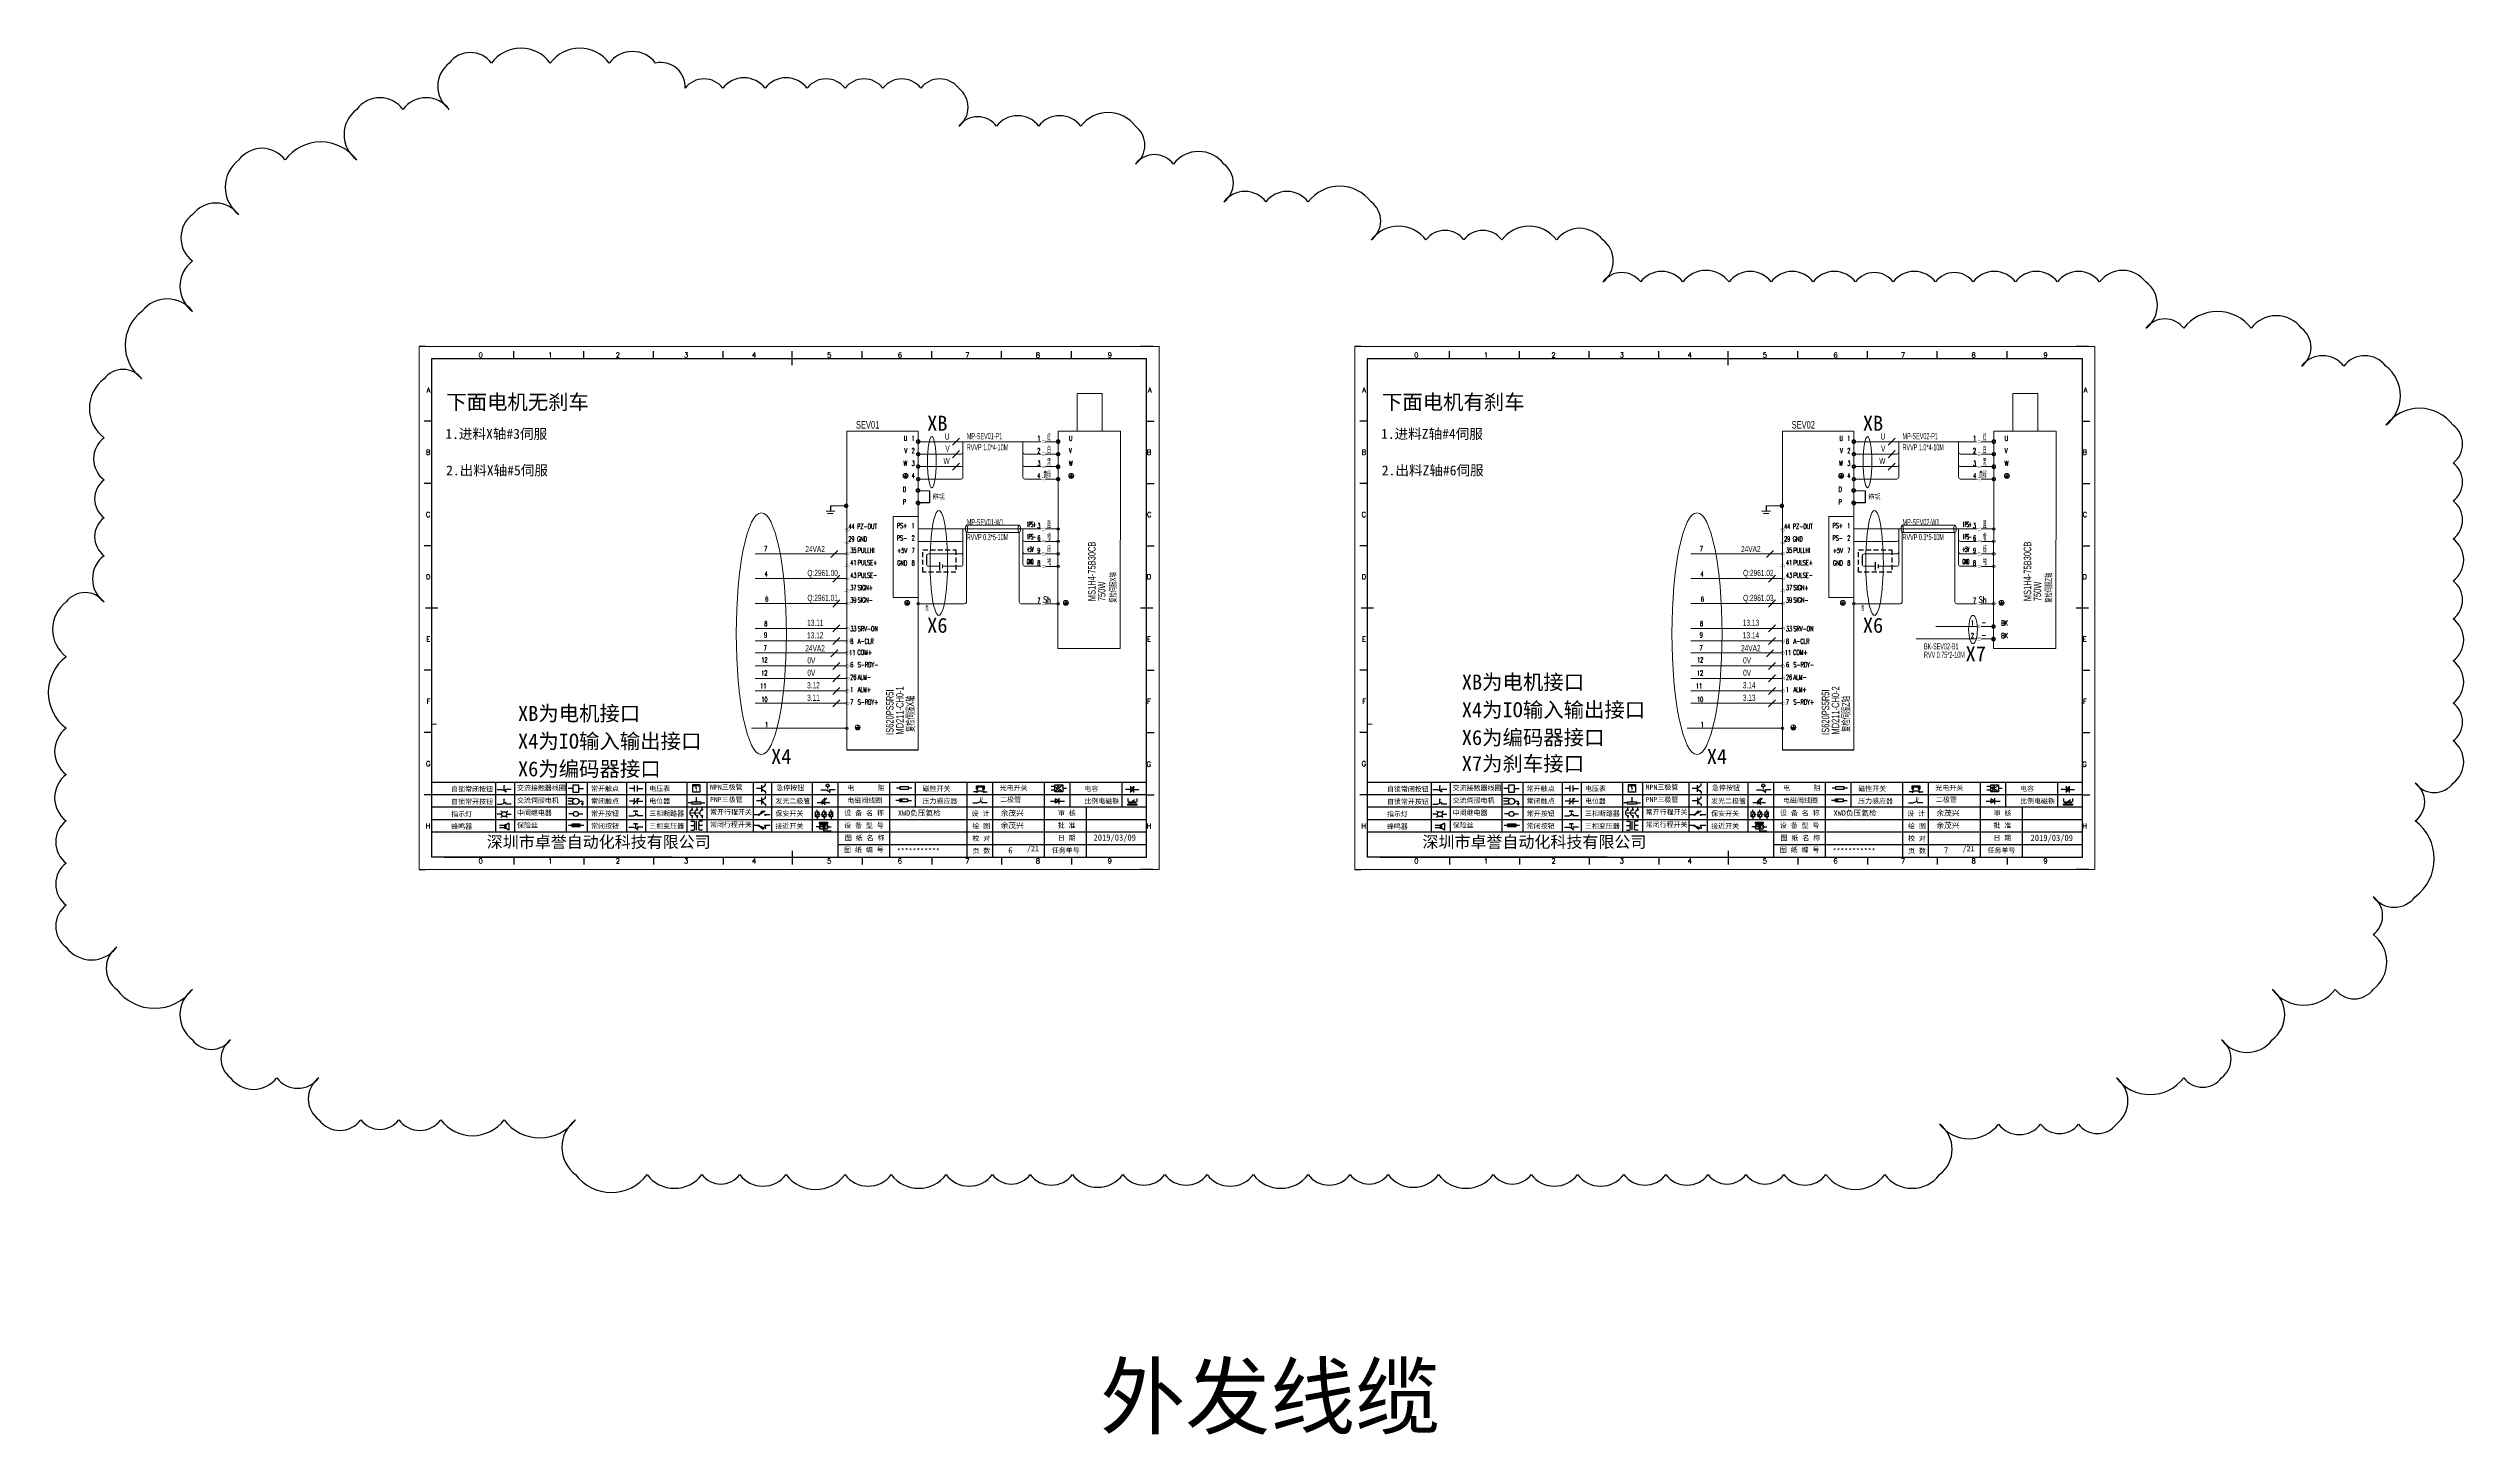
# Model space of a CAD drawing. Header units: millimetres. Extents: x -300 to 54435, y -106 to 60527.
# Drawn here: x 2740 to 3710, y -106 to 451 of the extents above; entities that cross this region are included whole.
import ezdxf
from ezdxf.enums import TextEntityAlignment as Align

# ---------------------------------------------------------------- set-up
doc = ezdxf.new("R2010")
doc.units = ezdxf.units.MM
doc.linetypes.add('DASHED', pattern=[0.75, 0.5, -0.25])
doc.layers.add('AE_BOR', color=1, linetype='Continuous')
doc.layers.add('Dimension', color=3, linetype='Continuous', lineweight=13)
doc.styles.get("Standard").update_dxf_attribs({"font": ''})
doc.styles.add('WD', font='romans.shx', dxfattribs={"width": 0.8, "bigfont": 'gbcbig.shx'})
doc.styles.add('样式 8', font='arial.ttf', dxfattribs={"width": 0.6, "height": 2.5})
doc.styles.add('汉字', font='')
doc.styles.get('Standard').set_extended_font_data('SimSun')
doc.styles.get('汉字').set_extended_font_data('新宋体')

# ---------------------------------------------------------------- blocks, each defined once
blk = doc.blocks.new('磁性开关')
at = {"linetype": 'ByBlock'}
h = blk.add_hatch(dxfattribs=at)
h.set_pattern_fill('ANSI31', color=256, scale=0.1, style=0)
h.paths.add_polyline_path([(-1910.88, -776.69), (-1910.88, -775.29), (-1907.69, -775.29), (-1907.69, -776.69), (-1908.31, -776.69), (-1908.31, -775.79), (-1910.25, -775.79), (-1910.25, -776.69)])
for p, q in [((-1910.88, -776.69), (-1910.88, -775.29)), ((-1910.88, -775.29), (-1907.69, -775.29)), ((-1907.69, -775.29), (-1907.69, -776.69)), ((-1910.91, -777.81), (-1912.09, -777.81)), ((-1910.88, -776.69), (-1910.25, -776.69)), ((-1910.88, -777.39), (-1907.69, -777.39)), ((-1910.25, -776.69), (-1910.25, -775.79)), ((-1910.25, -775.79), (-1908.31, -775.79)), ((-1908.31, -776.69), (-1908.31, -775.79)), ((-1908.31, -776.69), (-1907.69, -776.69)), ((-1907.66, -777.81), (-1906.48, -777.81))]:
    blk.add_line(p, q, dxfattribs=at)
for centre in [(-1910.68, -777.81), (-1907.88, -777.81)]:
    blk.add_circle(centre, 0.225, dxfattribs=at)
blk = doc.blocks.new('*U4')
at = {"linetype": 'ByBlock'}
for p, q in [((-1911.92, -782.07), (-1910.06, -782.07)), ((-1910.06, -782.07), (-1908.18, -782.88)), ((-1909.23, -780.45), (-1909.23, -780.67)), ((-1909.23, -780.45), (-1908.92, -780.84)), ((-1909.23, -780.84), (-1909.23, -781.05)), ((-1909.23, -781.23), (-1909.23, -781.44)), ((-1909.23, -781.61), (-1909.23, -781.83)), ((-1909.23, -782), (-1909.23, -782.21)), ((-1909.23, -782.38), (-1909.23, -782.43)), ((-1908.52, -783.07), (-1908.52, -782.07)), ((-1906.25, -782.07), (-1908.52, -782.07))]:
    blk.add_line(p, q, dxfattribs=at)
blk = doc.blocks.new('*U6')
at = {"linetype": 'ByBlock'}
for p, q in [((-1911.92, -792.89), (-1910.06, -792.89)), ((-1910.06, -792.89), (-1908.18, -792.08)), ((-1908.88, -791.17), (-1909.23, -790.71)), ((-1909.23, -790.71), (-1909.23, -790.92)), ((-1909.23, -791.09), (-1909.23, -791.31)), ((-1909.23, -791.48), (-1909.23, -791.69)), ((-1909.23, -791.86), (-1909.23, -792.08)), ((-1909.23, -792.25), (-1909.23, -792.47)), ((-1906.25, -792.89), (-1908.52, -792.89))]:
    blk.add_line(p, q, dxfattribs=at)
blk = doc.blocks.new('蜂鸣器')
at = {"linetype": 'ByBlock'}
for p, q in [((-1908.8, -796.48), (-1911.01, -796.48)), ((-1908.8, -797.46), (-1911.01, -797.46)), ((-1908.25, -796.26), (-1908.8, -796.26)), ((-1908.8, -797.68), (-1908.8, -796.26)), ((-1908.25, -797.68), (-1908.8, -797.68)), ((-1907.17, -795.53), (-1908.25, -796.26)), ((-1908.25, -797.68), (-1908.25, -796.26)), ((-1907.17, -798.41), (-1908.25, -797.68)), ((-1907.17, -795.53), (-1907.17, -798.41))]:
    blk.add_line(p, q, dxfattribs=at)
blk = doc.blocks.new('指示灯')
at = {"linetype": 'ByBlock'}
for p, q in [((-1854.62, -775.59), (-1853.97, -776.23)), ((-1851.9, -775.59), (-1852.54, -776.23)), ((-1854.25, -776.92), (-1856.06, -776.92)), ((-1854.62, -778.25), (-1853.97, -777.61)), ((-1851.9, -778.25), (-1852.54, -777.61)), ((-1852.26, -776.92), (-1850.45, -776.92))]:
    blk.add_line(p, q, dxfattribs=at)
blk.add_circle((-1853.26, -776.92), 0.992, dxfattribs=at)
blk = doc.blocks.new('光电开关')
at = {"linetype": 'ByBlock'}
h = blk.add_hatch(dxfattribs=at)
h.set_pattern_fill('ANSI31', color=256, scale=0.01, style=0)
h.set_pattern_definition([(45, (0.172267, 0), (-0.0224506403, 0.0224506403), [])])
h.paths.add_polyline_path([(-1882.44, -776.34), (-1882.5, -775.91), (-1882.68, -776.07)])
h.paths.add_polyline_path([(-1882.86, -776.23), (-1882.44, -776.34), (-1882.68, -776.07)])
h.paths.add_polyline_path([(-1883.05, -776.88), (-1883.11, -776.45), (-1883.29, -776.61)])
h.paths.add_polyline_path([(-1883.47, -776.77), (-1883.05, -776.88), (-1883.29, -776.61)])
for p, q in [((-1880.91, -775.3), (-1884.01, -778.05)), ((-1883.14, -775.55), (-1882.44, -776.34)), ((-1884.01, -775.96), (-1885.56, -775.96)), ((-1884.01, -777.39), (-1885.56, -777.39)), ((-1883.75, -776.09), (-1883.05, -776.88)), ((-1883.11, -776.45), (-1883.47, -776.77)), ((-1883.05, -776.88), (-1883.47, -776.77)), ((-1883.05, -776.88), (-1883.11, -776.45)), ((-1882.5, -775.91), (-1882.86, -776.23)), ((-1882.44, -776.34), (-1882.86, -776.23)), ((-1882.78, -777.47), (-1882.23, -777.47)), ((-1882.44, -776.34), (-1882.5, -775.91)), ((-1882.23, -777.47), (-1882.23, -777.14)), ((-1882.23, -777.14), (-1881.78, -777.14)), ((-1881.78, -777.47), (-1881.78, -777.14)), ((-1881.23, -777.47), (-1881.78, -777.47)), ((-1879.37, -776.67), (-1880.91, -776.67))]:
    blk.add_line(p, q, dxfattribs=at)
blk.add_lwpolyline([(-1884.01, -775.3), (-1880.91, -775.3), (-1880.91, -778.05), (-1884.01, -778.05)], close=True, dxfattribs=at)
blk = doc.blocks.new('交流接触器线圈')
at = {"linetype": 'ByBlock'}
for p, q in [((-1880.82, -781.77), (-1882.87, -781.77)), ((-1878.72, -781.77), (-1876.67, -781.77))]:
    blk.add_line(p, q, dxfattribs=at)
blk.add_lwpolyline([(-1880.82, -780.28), (-1878.72, -780.28), (-1878.72, -783.26), (-1880.82, -783.26)], close=True, dxfattribs=at)
blk = doc.blocks.new('交流伺服电机')
at = {"linetype": 'ByBlock'}
for p, q in [((-1880.97, -785.75), (-1882.94, -785.75)), ((-1880.97, -786.85), (-1882.94, -786.85)), ((-1880.97, -787.94), (-1882.94, -787.94)), ((-1880.97, -785.75), (-1880.65, -786.03)), ((-1880.97, -787.94), (-1880.65, -787.67)), ((-1878.49, -786.85), (-1877.07, -786.85)), ((-1877.54, -787.72), (-1876.59, -787.72)), ((-1877.38, -788.01), (-1876.75, -788.01)), ((-1877.23, -788.29), (-1876.9, -788.29)), ((-1877.07, -786.85), (-1877.07, -787.72))]:
    blk.add_line(p, q, dxfattribs=at)
blk.add_circle((-1879.73, -786.85), 1.24, dxfattribs=at)
blk = doc.blocks.new('中间继电器')
at = {"linetype": 'ByBlock'}
for p, q in [((-1880.72, -791.92), (-1882.54, -791.92)), ((-1878.74, -791.92), (-1876.92, -791.92))]:
    blk.add_line(p, q, dxfattribs=at)
blk.add_circle((-1879.73, -791.92), 0.992, dxfattribs=at)
blk = doc.blocks.new('保险丝')
at = {"linetype": 'ByBlock'}
blk.add_line((-1882.72, -796.49), (-1876.55, -796.49), dxfattribs=at)
blk.add_lwpolyline([(-1881.2, -795.86), (-1878.06, -795.86), (-1878.06, -797.12), (-1881.2, -797.12)], close=True, dxfattribs=at)
blk = doc.blocks.new('常开按钮')
at = {"linetype": 'ByBlock'}
for p, q in [((-1911.92, -787.73), (-1910.06, -787.73)), ((-1910.06, -787.73), (-1908.18, -786.93)), ((-1909.9, -785.68), (-1908.56, -785.68)), ((-1909.9, -785.68), (-1909.9, -786.07)), ((-1909.23, -785.68), (-1909.23, -785.89)), ((-1909.23, -786.06), (-1909.23, -786.28)), ((-1909.23, -786.45), (-1909.23, -786.67)), ((-1909.23, -786.84), (-1909.23, -787.05)), ((-1909.23, -787.22), (-1909.23, -787.38)), ((-1908.56, -785.68), (-1908.56, -786.07)), ((-1906.25, -787.73), (-1908.52, -787.73))]:
    blk.add_line(p, q, dxfattribs=at)
blk = doc.blocks.new('常开触点')
at = {"linetype": 'ByBlock'}
for p, q in [((-1853.82, -781.77), (-1855.88, -781.77)), ((-1853.82, -782.99), (-1853.82, -780.56)), ((-1852.6, -782.99), (-1852.6, -780.56)), ((-1852.6, -781.77), (-1850.55, -781.77))]:
    blk.add_line(p, q, dxfattribs=at)
blk = doc.blocks.new('常闭触点')
at = {"linetype": 'ByBlock'}
for p, q in [((-1853.82, -786.77), (-1855.88, -786.77)), ((-1852.01, -785.66), (-1854.43, -788.1)), ((-1853.82, -787.99), (-1853.82, -785.56)), ((-1852.6, -787.99), (-1852.6, -785.56)), ((-1852.6, -786.77), (-1850.55, -786.77))]:
    blk.add_line(p, q, dxfattribs=at)
blk = doc.blocks.new('常闭按钮')
at = {"linetype": 'ByBlock'}
for p, q in [((-1856.13, -792.28), (-1854.28, -792.28)), ((-1854.28, -792.28), (-1852.4, -793.09)), ((-1854.11, -790.83), (-1852.77, -790.83)), ((-1854.11, -790.83), (-1854.11, -791.22)), ((-1853.44, -790.83), (-1853.44, -791.04)), ((-1853.44, -791.21), (-1853.44, -791.43)), ((-1853.44, -791.6), (-1853.44, -791.82)), ((-1853.44, -791.99), (-1853.44, -792.2)), ((-1853.44, -792.37), (-1853.44, -792.53)), ((-1852.77, -790.83), (-1852.77, -791.22)), ((-1850.47, -792.28), (-1852.73, -792.28)), ((-1852.73, -792.28), (-1852.73, -793.43))]:
    blk.add_line(p, q, dxfattribs=at)
blk = doc.blocks.new('电磁阀线圈')
at = {"linetype": 'ByBlock'}
for p, q in [((-1854.61, -796.54), (-1856.17, -796.54)), ((-1854.61, -795.92), (-1853.75, -797.16)), ((-1853.75, -795.92), (-1854.61, -797.16)), ((-1853.75, -795.92), (-1853.75, -797.16)), ((-1851.53, -796.54), (-1849.97, -796.54))]:
    blk.add_line(p, q, dxfattribs=at)
blk.add_lwpolyline([(-1854.61, -795.92), (-1851.53, -795.92), (-1851.53, -797.16), (-1854.61, -797.16)], close=True, dxfattribs=at)
blk = doc.blocks.new('电压表')
at = {"linetype": 'ByBlock'}
for p, q in [((-1814.84, -780.75), (-1814.91, -781.13)), ((-1814.6, -781.05), (-1814.91, -781.13)), ((-1814.84, -780.75), (-1814.46, -782.26)), ((-1814.84, -780.75), (-1814.6, -781.05))]:
    blk.add_line(p, q, dxfattribs=at)
blk.add_lwpolyline([(-1815.84, -780.34), (-1813.07, -780.34), (-1813.07, -783.49), (-1815.84, -783.49)], close=True, dxfattribs=at)
blk.add_arc((-1814.46, -782.26), 1.56, 46.83135, 133.16865, dxfattribs=at)
at = {"linetype": 'ByBlock', "insert": (-1814.7, -782.39), "char_height": 0.75, "width": 0.6768, "attachment_point": 1}
blk.add_mtext('V', dxfattribs=at)
blk = doc.blocks.new('电位器')
at = {"linetype": 'ByBlock'}
for p, q in [((-1816.21, -787.75), (-1817.79, -787.75)), ((-1814.45, -787.3), (-1814.62, -786.96)), ((-1814.62, -786.96), (-1814.27, -786.96)), ((-1814.45, -787.3), (-1814.45, -785.39)), ((-1814.45, -787.3), (-1814.27, -786.96)), ((-1812.68, -787.75), (-1811.1, -787.75))]:
    blk.add_line(p, q, dxfattribs=at)
blk.add_lwpolyline([(-1816.21, -787.3), (-1812.68, -787.3), (-1812.68, -788.2), (-1816.21, -788.2)], close=True, dxfattribs=at)
blk = doc.blocks.new('三相断路器')
at = {"linetype": 'ByBlock'}
for p, q in [((-1817.14, -791.74), (-1816.72, -791.74)), ((-1816.45, -791.74), (-1816.03, -791.74)), ((-1816.17, -790.33), (-1816.17, -789.7)), ((-1816.17, -793.19), (-1816.17, -793.83)), ((-1815.76, -791.74), (-1815.34, -791.74)), ((-1815.07, -791.74), (-1814.65, -791.74)), ((-1814.38, -791.74), (-1813.96, -791.74)), ((-1814.17, -790.33), (-1814.17, -789.7)), ((-1814.17, -793.19), (-1814.17, -793.83)), ((-1813.69, -791.74), (-1813.27, -791.74)), ((-1812.18, -790.33), (-1812.18, -789.7)), ((-1812.18, -793.19), (-1812.18, -793.83))]:
    blk.add_line(p, q, dxfattribs=at)
for centre in [(-1816.17, -790.55), (-1816.17, -792.98), (-1814.17, -790.55), (-1814.17, -792.98), (-1812.18, -790.55), (-1812.18, -792.98)]:
    blk.add_circle(centre, 0.219, dxfattribs=at)
for centre in [(-1815.81, -791.74), (-1813.82, -791.74), (-1811.83, -791.74)]:
    blk.add_arc(centre, 1.32, 115.57905, 244.42095, dxfattribs=at)
blk = doc.blocks.new('三相变压器')
at = {"linetype": 'ByBlock'}
for p, q in [((-1816.69, -795.03), (-1815.37, -795.03)), ((-1816.69, -796.87), (-1815.37, -796.87)), ((-1816.69, -798.71), (-1815.37, -798.71)), ((-1815.37, -795.03), (-1815.37, -795.24)), ((-1815.37, -798.71), (-1815.37, -798.5)), ((-1814.34, -798.7), (-1814.34, -795.04)), ((-1812, -795.03), (-1813.32, -795.03)), ((-1813.32, -795.03), (-1813.32, -795.24)), ((-1812, -796.87), (-1813.32, -796.87)), ((-1813.32, -798.71), (-1813.32, -798.5)), ((-1812, -798.71), (-1813.32, -798.71))]:
    blk.add_line(p, q, dxfattribs=at)
for centre, start, end in [((-1815.37, -795.51), 270, 90), ((-1815.37, -796.06), 270, 90), ((-1815.37, -796.6), 270, 90), ((-1815.37, -797.14), 270, 90), ((-1815.37, -797.68), 270, 90), ((-1815.37, -798.23), 270, 90), ((-1813.32, -795.51), 90, 270), ((-1813.32, -796.06), 90, 270), ((-1813.32, -796.6), 90, 270), ((-1813.32, -797.14), 90, 270), ((-1813.32, -797.68), 90, 270), ((-1813.32, -798.23), 90, 270)]:
    blk.add_arc(centre, 0.271, start, end, dxfattribs=at)
blk = doc.blocks.new('压力感应器')
at = {"linetype": 'ByBlock'}
for p, q in [((-1817.44, -777.73), (-1815.59, -777.73)), ((-1815.59, -777.73), (-1813.71, -776.93)), ((-1811.78, -777.73), (-1814.05, -777.73))]:
    blk.add_line(p, q, dxfattribs=at)
at = {"linetype": 'ByBlock', "insert": (-1814.65, -775.48), "char_height": 1.68, "width": 1.2242, "attachment_point": 1}
blk.add_mtext('{\\fNSimSun|b0|i0|c134|p49;P}', dxfattribs=at)
blk = doc.blocks.new('二极管')
at = {"linetype": 'ByBlock'}
for p, q in [((-1783.97, -777.99), (-1783.97, -775.56)), ((-1787.52, -776.77), (-1781.92, -776.77)), ((-1783.97, -776.77), (-1785.69, -775.9)), ((-1785.69, -775.9), (-1785.69, -777.65)), ((-1783.97, -776.77), (-1785.69, -777.65))]:
    blk.add_line(p, q, dxfattribs=at)
blk = doc.blocks.new('NPN三极管')
at = {"linetype": 'ByBlock'}
for p, q in [((-1785.73, -781.97), (-1787.81, -781.97)), ((-1785.73, -780.61), (-1785.73, -783.32)), ((-1785.73, -781.82), (-1784.15, -780.66)), ((-1785.73, -782.11), (-1784.15, -783.27)), ((-1784.41, -782.73), (-1784.74, -783.18)), ((-1784.15, -783.27), (-1784.74, -783.18)), ((-1784.15, -783.27), (-1784.41, -782.73)), ((-1784.15, -780.66), (-1784.15, -779.98)), ((-1784.15, -783.27), (-1784.15, -783.96))]:
    blk.add_line(p, q, dxfattribs=at)
blk = doc.blocks.new('PNP三极管')
at = {"linetype": 'ByBlock'}
for p, q in [((-1783.32, -785.43), (-1783.32, -784.75)), ((-1784.9, -786.74), (-1786.98, -786.74)), ((-1784.9, -785.38), (-1784.9, -788.09)), ((-1784.9, -786.59), (-1783.32, -785.43)), ((-1784.9, -786.88), (-1783.32, -788.04)), ((-1784.9, -786.88), (-1784.31, -786.97)), ((-1784.9, -786.88), (-1784.64, -787.42)), ((-1784.31, -786.97), (-1784.64, -787.42)), ((-1783.32, -788.04), (-1783.32, -788.73))]:
    blk.add_line(p, q, dxfattribs=at)
blk = doc.blocks.new('常开行程开关')
at = {"linetype": 'ByBlock'}
for p, q in [((-1786.29, -792.3), (-1788.01, -792.3)), ((-1785.89, -792.17), (-1784.52, -790.62)), ((-1785.89, -792.17), (-1783.43, -790.72)), ((-1784.52, -790.62), (-1784.19, -791.17)), ((-1781.48, -792.3), (-1783.21, -792.3))]:
    blk.add_line(p, q, dxfattribs=at)
for centre in [(-1786.07, -792.3), (-1783.42, -792.3)]:
    blk.add_circle(centre, 0.219, dxfattribs=at)
blk = doc.blocks.new('常闭行程开关')
at = {"linetype": 'ByBlock'}
for p, q in [((-1786.34, -796.62), (-1788.07, -796.62)), ((-1785.93, -796.72), (-1783.25, -797.7)), ((-1785.93, -796.72), (-1784.3, -798)), ((-1784.3, -798), (-1784.08, -797.4)), ((-1783.48, -796.84), (-1783.48, -797.85)), ((-1781.54, -796.62), (-1783.26, -796.62))]:
    blk.add_line(p, q, dxfattribs=at)
for centre in [(-1786.12, -796.62), (-1783.48, -796.62)]:
    blk.add_circle(centre, 0.219, dxfattribs=at)
blk = doc.blocks.new('电容')
at = {"linetype": 'ByBlock'}
for p, q in [((-1756.08, -781.77), (-1758.13, -781.77)), ((-1756.08, -782.99), (-1756.08, -780.56)), ((-1754.86, -780.79), (-1756.08, -781.55)), ((-1754.86, -781.44), (-1756.08, -782.2)), ((-1754.86, -781.99), (-1756.08, -782.75)), ((-1754.86, -782.99), (-1754.86, -780.56)), ((-1754.86, -781.77), (-1752.81, -781.77))]:
    blk.add_line(p, q, dxfattribs=at)
blk = doc.blocks.new('发光二极管')
at = {"linetype": 'ByBlock'}
for p, q in [((-1755.78, -785.92), (-1754.89, -785.14)), ((-1754.89, -785.14), (-1755.2, -785.22)), ((-1755.2, -785.22), (-1755.01, -785.43)), ((-1755.08, -785.92), (-1754.18, -785.14)), ((-1754.89, -785.14), (-1755.01, -785.43)), ((-1754.18, -785.14), (-1754.49, -785.22)), ((-1754.49, -785.22), (-1754.31, -785.43)), ((-1754.18, -785.14), (-1754.31, -785.43)), ((-1758.01, -786.77), (-1752.89, -786.77)), ((-1754.84, -786.77), (-1756.04, -786.16)), ((-1756.04, -786.16), (-1756.04, -787.39)), ((-1754.84, -786.77), (-1756.04, -787.39)), ((-1754.84, -787.63), (-1754.84, -785.92))]:
    blk.add_line(p, q, dxfattribs=at)
blk = doc.blocks.new('比例电磁阀')
at = {"linetype": 'ByBlock'}
for p, q in [((-1757.26, -775.38), (-1757.26, -776.71)), ((-1753.58, -775.38), (-1753.58, -776.71)), ((-1757.26, -776.71), (-1757.05, -776.71)), ((-1753.6, -777.73), (-1757.25, -777.73)), ((-1757.25, -778.13), (-1757.25, -777.73)), ((-1753.6, -778.13), (-1757.25, -778.13)), ((-1754.5, -775.98), (-1756.35, -777.44)), ((-1756.35, -777.44), (-1756.25, -777.25)), ((-1756.35, -777.44), (-1756.15, -777.38)), ((-1756.15, -777.38), (-1756.25, -777.25)), ((-1753.58, -776.71), (-1753.8, -776.71)), ((-1753.6, -777.73), (-1753.6, -778.13))]:
    blk.add_line(p, q, dxfattribs=at)
for centre in [(-1756.78, -776.71), (-1756.24, -776.71), (-1755.7, -776.71), (-1755.15, -776.71), (-1754.61, -776.71), (-1754.07, -776.71)]:
    blk.add_arc(centre, 0.271, 180, 0, dxfattribs=at)
blk = doc.blocks.new('保安开关')
at = {"linetype": 'ByBlock'}
for p, q in [((-1757.33, -790.79), (-1758.6, -792.81)), ((-1757.96, -790.79), (-1757.96, -789.97)), ((-1757.96, -792.81), (-1757.96, -793.62)), ((-1757.33, -791.8), (-1756.72, -791.8)), ((-1756.35, -791.8), (-1755.89, -791.8)), ((-1754.54, -790.79), (-1755.81, -792.81)), ((-1755.17, -790.79), (-1755.17, -789.97)), ((-1755.17, -792.81), (-1755.17, -793.62)), ((-1754.52, -791.8), (-1754.06, -791.8)), ((-1753.69, -791.8), (-1753.08, -791.8)), ((-1751.75, -790.79), (-1753.02, -792.81)), ((-1752.39, -790.79), (-1752.39, -789.97)), ((-1752.39, -792.81), (-1752.39, -793.62))]:
    blk.add_line(p, q, dxfattribs=at)
for points in [[(-1758.6, -790.79), (-1757.33, -790.79), (-1757.33, -792.81), (-1758.6, -792.81)], [(-1755.81, -790.79), (-1754.54, -790.79), (-1754.54, -792.81), (-1755.81, -792.81)], [(-1753.02, -790.79), (-1751.75, -790.79), (-1751.75, -792.81), (-1753.02, -792.81)]]:
    blk.add_lwpolyline(points, close=True, dxfattribs=at)
blk = doc.blocks.new('接近开关')
at = {"linetype": 'ByBlock'}
h = blk.add_hatch(dxfattribs=at)
h.set_pattern_fill('ANSI31', color=256, scale=0.01, style=0)
h.set_pattern_definition([(45, (-89.131516, -30.795668), (-0.0224506403, 0.0224506403), [])])
h.paths.add_polyline_path([(-1516.96, -1123.35), (-1516.96, -1122.85), (-1513.76, -1122.85), (-1513.76, -1123.35)])
for p, q in [((-1516.96, -1123.35), (-1516.96, -1122.85)), ((-1516.96, -1122.85), (-1513.76, -1122.85)), ((-1516.96, -1123.35), (-1513.76, -1123.35)), ((-1516.96, -1123.95), (-1513.76, -1123.95)), ((-1516.96, -1123.95), (-1516.96, -1125.47)), ((-1515.11, -1124.31), (-1515.91, -1124.71)), ((-1515.33, -1124.53), (-1515.17, -1124.53)), ((-1515.25, -1124.45), (-1515.25, -1124.61)), ((-1515.11, -1124.31), (-1515.11, -1125.11)), ((-1515.11, -1124.48), (-1514.58, -1124.48)), ((-1513.76, -1122.85), (-1513.76, -1123.35)), ((-1513.76, -1123.95), (-1513.76, -1125.47)), ((-1517.18, -1124.71), (-1518.36, -1124.71)), ((-1516.96, -1125.47), (-1513.76, -1125.47)), ((-1515.91, -1124.71), (-1516.45, -1124.71)), ((-1515.11, -1125.11), (-1515.91, -1124.71)), ((-1515.36, -1125.69), (-1515.36, -1126.36)), ((-1515.36, -1126.36), (-1512.36, -1126.36)), ((-1515.33, -1124.88), (-1515.17, -1124.88)), ((-1515.11, -1124.94), (-1514.58, -1124.94)), ((-1513.54, -1124.71), (-1512.36, -1124.71))]:
    blk.add_line(p, q, dxfattribs=at)
for centre in [(-1516.96, -1124.71), (-1513.76, -1124.71), (-1515.36, -1125.47)]:
    blk.add_circle(centre, 0.225, dxfattribs=at)
blk = doc.blocks.new('电阻')
at = {"linetype": 'ByBlock'}
for p, q in [((-3.09, 0), (-1.57, 0)), ((1.57, 0), (3.09, 0))]:
    blk.add_line(p, q, dxfattribs=at)
blk.add_lwpolyline([(-1.57, 0.63), (1.57, 0.63), (1.57, -0.63), (-1.57, -0.63)], close=True, dxfattribs=at)
blk = doc.blocks.new('急停按钮')
at = {"linetype": 'ByBlock'}
for p, q in [((-1.86, 0), (0, 0)), ((0, 0), (1.88, -0.81)), ((0.06, 1.45), (1.61, 1.45)), ((0.83, 1.45), (0.83, 1.24)), ((0.83, 1.07), (0.83, 0.85)), ((0.83, 0.68), (0.83, 0.47)), ((0.83, 0.29), (0.83, 0.08)), ((3.81, 0), (1.54, 0)), ((1.54, 0), (1.54, -1.15)), ((0.83, -0.09), (0.83, -0.24))]:
    blk.add_line(p, q, dxfattribs=at)
blk.add_arc((0.83, 1.45), 0.774, 0, 180)

msp = doc.modelspace()

# ---------------------------------------------------------------- linework, layer by layer
at = {"color": 7}
for p, q in [((3181.153, 326.132), (2894.153, 326.132)), ((2894.153, 326.132), (2894.153, 126.132)), ((3181.153, 126.132), (3181.153, 326.132)), ((3556.724, 326.132), (3269.724, 326.132)), ((3269.724, 326.132), (3269.724, 126.132)), ((3556.724, 126.132), (3556.724, 326.132)), ((3084.37, 279.946), (3084.37, 279.157)), ((3089.422, 273.269), (3094.008, 273.199)), ((3094.008, 273.199), (3094.008, 268.269)), ((3150.86, 279.946), (3150.86, 279.157)), ((3459.941, 279.946), (3459.941, 279.157)), ((3464.994, 273.269), (3469.579, 273.199)), ((3469.579, 273.199), (3469.579, 268.269)), ((3526.431, 279.946), (3526.431, 279.157)), ((3054.237, 267.157), (3054.237, 264.975)), ((3094.008, 268.269), (3089.422, 268.269)), ((3429.809, 267.157), (3429.809, 264.975)), ((3469.579, 268.269), (3464.994, 268.269)), ((3092.8, 247.1), (3092.8, 243.6)), ((3468.372, 247.1), (3468.372, 243.6)), ((3085.054, 228.981), (3085.054, 228.192)), ((3148.736, 228.981), (3148.736, 228.192)), ((3460.626, 228.981), (3460.626, 228.192)), ((3524.308, 228.981), (3524.308, 228.192)), ((3065.162, 178.997), (3065.162, 178.208)), ((3440.734, 178.997), (3440.734, 178.208)), ((3089.422, 169.061), (3060.794, 169.061)), ((3464.994, 169.061), (3436.366, 169.061)), ((2899.183, 126.132), (3178.683, 126.132)), ((3019.949, 126.132), (3079.899, 126.132)), ((3079.899, 126.132), (3148.685, 126.132)), ((3274.754, 126.132), (3554.254, 126.132)), ((3395.521, 126.132), (3455.471, 126.132)), ((3455.471, 126.132), (3524.256, 126.132))]:
    msp.add_line(p, q, dxfattribs=at)
at = {"color": 7, "lineweight": 0}
for p, q in [((3089.422, 292.866), (3138.619, 292.866)), ((3107.438, 278.616), (3107.438, 292.866)), ((3131.486, 278.616), (3131.486, 292.866)), ((3140.619, 292.866), (3144.862, 292.866)), ((3464.994, 292.866), (3514.191, 292.866)), ((3483.009, 278.616), (3483.009, 292.866)), ((3507.058, 278.616), (3507.058, 292.866)), ((3516.191, 292.866), (3520.433, 292.866)), ((3089.422, 287.866), (3106.688, 287.866)), ((3089.422, 282.866), (3106.688, 282.866)), ((3138.619, 287.866), (3132.236, 287.866)), ((3138.619, 282.866), (3132.236, 282.866)), ((3145.612, 287.866), (3140.619, 287.866)), ((3145.612, 282.862), (3140.619, 282.862)), ((3464.994, 287.866), (3482.259, 287.866)), ((3464.994, 282.866), (3482.259, 282.866)), ((3514.191, 287.866), (3507.808, 287.866)), ((3514.191, 282.866), (3507.808, 282.866)), ((3521.183, 287.866), (3516.191, 287.866)), ((3521.183, 282.862), (3516.191, 282.862)), ((3083.475, 279.15), (3085.264, 279.15)), ((3083.807, 278.721), (3084.932, 278.721)), ((3084.093, 278.375), (3084.666, 278.375)), ((3089.422, 277.866), (3106.688, 277.866)), ((3138.619, 277.866), (3132.236, 277.866)), ((3145.612, 277.858), (3140.619, 277.858)), ((3149.965, 279.15), (3151.754, 279.15)), ((3150.298, 278.721), (3151.422, 278.721)), ((3150.583, 278.375), (3151.156, 278.375)), ((3459.047, 279.15), (3460.836, 279.15)), ((3459.379, 278.721), (3460.503, 278.721)), ((3459.665, 278.375), (3460.238, 278.375)), ((3464.994, 277.866), (3482.259, 277.866)), ((3514.191, 277.866), (3507.808, 277.866)), ((3521.183, 277.858), (3516.191, 277.858)), ((3525.537, 279.15), (3527.326, 279.15)), ((3525.869, 278.721), (3526.993, 278.721)), ((3526.155, 278.375), (3526.728, 278.375)), ((3052.449, 264.962), (3056.026, 264.962)), ((3053.113, 264.104), (3055.362, 264.104)), ((3060.544, 267.157), (3054.237, 267.157)), ((3428.021, 264.962), (3431.598, 264.962)), ((3428.685, 264.104), (3430.933, 264.104)), ((3436.116, 267.157), (3429.809, 267.157)), ((3138.619, 257.85), (3089.422, 257.85)), ((3089.422, 252.85), (3106.688, 252.85)), ((3107.438, 243.6), (3107.438, 257.85)), ((3108.847, 256.384), (3130.028, 256.384)), ((3108.847, 256.384), (3108.847, 228.592)), ((3108.867, 259.314), (3130.028, 259.315)), ((3130.028, 256.384), (3130.028, 228.6)), ((3131.486, 243.6), (3131.486, 257.85)), ((3138.619, 252.85), (3132.236, 252.85)), ((3145.612, 257.846), (3140.619, 257.846)), ((3145.612, 252.842), (3140.619, 252.842)), ((3514.191, 257.85), (3464.994, 257.85)), ((3464.994, 252.85), (3482.259, 252.85)), ((3483.009, 243.6), (3483.009, 257.85)), ((3484.418, 256.384), (3505.6, 256.384)), ((3484.418, 256.384), (3484.418, 228.592)), ((3484.439, 259.314), (3505.6, 259.315)), ((3505.6, 256.384), (3505.6, 228.6)), ((3507.058, 243.6), (3507.058, 257.85)), ((3514.191, 252.85), (3507.808, 252.85)), ((3521.183, 257.846), (3516.191, 257.846)), ((3521.183, 252.842), (3516.191, 252.842)), ((3024.049, 247.925), (3060.794, 247.925)), ((3093.55, 247.85), (3106.688, 247.85)), ((3098.027, 242.85), (3093.55, 242.85)), ((3099.223, 242.85), (3106.688, 242.85)), ((3138.619, 247.85), (3132.236, 247.85)), ((3138.619, 242.85), (3132.236, 242.85)), ((3145.612, 247.842), (3140.619, 247.842)), ((3145.612, 242.842), (3140.619, 242.842)), ((3399.621, 247.925), (3436.366, 247.925)), ((3469.122, 247.85), (3482.259, 247.85)), ((3473.599, 242.85), (3469.122, 242.85)), ((3474.795, 242.85), (3482.259, 242.85)), ((3514.191, 247.85), (3507.808, 247.85)), ((3514.191, 242.85), (3507.808, 242.85)), ((3521.183, 247.842), (3516.191, 247.842)), ((3521.183, 242.842), (3516.191, 242.842)), ((3060.794, 237.925), (3024.049, 237.925)), ((3436.366, 237.925), (3399.621, 237.925)), ((3024.049, 227.925), (3060.794, 227.925)), ((3084.16, 228.185), (3085.949, 228.185)), ((3084.492, 227.756), (3085.617, 227.756)), ((3084.778, 227.409), (3085.351, 227.409)), ((3089.422, 227.842), (3108.097, 227.842)), ((3138.619, 227.85), (3130.778, 227.85)), ((3145.612, 227.842), (3140.619, 227.842)), ((3147.842, 228.185), (3149.63, 228.185)), ((3148.174, 227.756), (3149.298, 227.756)), ((3148.459, 227.409), (3149.033, 227.409)), ((3399.621, 227.925), (3436.366, 227.925)), ((3459.732, 228.185), (3461.52, 228.185)), ((3460.064, 227.756), (3461.188, 227.756)), ((3460.35, 227.409), (3460.923, 227.409)), ((3464.994, 227.842), (3483.668, 227.842)), ((3514.191, 227.85), (3506.35, 227.85)), ((3521.183, 227.842), (3516.191, 227.842)), ((3523.413, 228.185), (3525.202, 228.185)), ((3523.746, 227.756), (3524.87, 227.756)), ((3524.031, 227.409), (3524.604, 227.409)), ((3024.049, 217.925), (3060.794, 217.925)), ((3399.621, 217.925), (3436.366, 217.925)), ((3514.079, 213.698), (3490.06, 213.698)), ((3514.079, 213.698), (3492.162, 213.698)), ((3514.079, 218.698), (3497.899, 218.698)), ((3521.071, 218.694), (3516.079, 218.694)), ((3521.071, 213.69), (3516.079, 213.69)), ((3024.049, 212.921), (3060.794, 212.921)), ((3024.049, 208.126), (3060.794, 208.126)), ((3399.621, 212.921), (3436.366, 212.921)), ((3399.621, 208.126), (3436.366, 208.126)), ((3060.794, 202.858), (3024.049, 202.858)), ((3060.794, 197.854), (3024.049, 197.854)), ((3436.366, 202.858), (3399.621, 202.858)), ((3436.366, 197.854), (3399.621, 197.854)), ((3060.794, 192.866), (3024.049, 192.866)), ((3060.794, 187.862), (3024.049, 187.862)), ((3436.366, 192.866), (3399.621, 192.866)), ((3436.366, 187.862), (3399.621, 187.862)), ((3060.794, 177.858), (3022.485, 177.858)), ((3066.057, 178.201), (3064.268, 178.201)), ((3065.724, 177.772), (3064.6, 177.772)), ((3065.439, 177.425), (3064.866, 177.425)), ((3436.366, 177.858), (3398.057, 177.858)), ((3441.628, 178.201), (3439.84, 178.201)), ((3441.296, 177.772), (3440.172, 177.772)), ((3441.011, 177.425), (3440.437, 177.425))]:
    msp.add_line(p, q, dxfattribs=at)
at = {"color": 7, "lineweight": 9, "ltscale": 0.1}
for p, q in [((2894.153, 179.561), (2896.152, 179.561)), ((3269.724, 179.561), (3271.724, 179.561)), ((2990.488, 126.132), (3019.949, 126.132)), ((3018.592, 126.132), (3018.592, 126.132)), ((3018.592, 126.132), (3018.592, 126.132)), ((3018.592, 126.132), (3018.592, 126.132)), ((3018.592, 126.132), (3018.592, 126.132)), ((3366.059, 126.132), (3395.521, 126.132)), ((3394.164, 126.132), (3394.164, 126.132)), ((3394.164, 126.132), (3394.164, 126.132)), ((3394.164, 126.132), (3394.164, 126.132)), ((3394.164, 126.132), (3394.164, 126.132))]:
    msp.add_line(p, q, dxfattribs=at)
at = {"color": 7, "linetype": 'ByBlock'}
for p, q in [((3181.153, 156.132), (2894.153, 156.132)), ((3556.724, 156.132), (3269.724, 156.132)), ((3181.153, 151.132), (2894.153, 151.132)), ((3181.153, 146.132), (2894.153, 146.132)), ((3556.724, 151.132), (3269.724, 151.132)), ((3556.724, 146.132), (3269.724, 146.132)), ((3181.153, 141.132), (2894.153, 141.132)), ((3181.153, 136.132), (2894.153, 136.132)), ((3556.724, 141.132), (3269.724, 141.132)), ((3556.724, 136.132), (3269.724, 136.132)), ((3181.153, 131.132), (3057.176, 131.132)), ((3556.724, 131.132), (3432.748, 131.132))]:
    msp.add_line(p, q, dxfattribs=at)
at = {"color": 7, "lineweight": -2}
for p, q in [((2919.732, 156.132), (2919.732, 136.132)), ((2927.408, 156.132), (2927.408, 136.132)), ((2948.198, 156.132), (2948.198, 136.132)), ((2956.552, 156.132), (2956.552, 136.132)), ((2972.407, 156.132), (2972.407, 136.132)), ((2980.055, 156.132), (2980.055, 136.132)), ((2996.547, 156.132), (2996.547, 136.132)), ((3004.649, 156.132), (3004.649, 136.132)), ((3023.269, 156.132), (3023.269, 136.132)), ((3030.628, 156.132), (3030.628, 136.132)), ((3046.938, 156.132), (3046.938, 136.132)), ((3057.176, 156.132), (3057.176, 126.217)), ((3077.986, 156.132), (3077.986, 146.132)), ((3088.224, 156.132), (3088.224, 146.132)), ((3109.034, 156.132), (3109.034, 146.132)), ((3119.272, 156.132), (3119.272, 146.132)), ((3140.083, 156.132), (3140.083, 146.132)), ((3150.321, 156.132), (3150.321, 146.132)), ((3171.131, 156.132), (3171.131, 146.132)), ((3295.303, 156.132), (3295.303, 136.132)), ((3302.98, 156.132), (3302.98, 136.132)), ((3323.77, 156.132), (3323.77, 136.132)), ((3332.123, 156.132), (3332.123, 136.132)), ((3347.978, 156.132), (3347.978, 136.132)), ((3355.627, 156.132), (3355.627, 136.132)), ((3372.119, 156.132), (3372.119, 136.132)), ((3380.221, 156.132), (3380.221, 136.132)), ((3398.84, 156.132), (3398.84, 136.132)), ((3406.2, 156.132), (3406.2, 136.132)), ((3422.51, 156.132), (3422.51, 136.132)), ((3432.748, 156.132), (3432.748, 126.217)), ((3453.558, 156.132), (3453.558, 146.132)), ((3463.796, 156.132), (3463.796, 146.132)), ((3484.606, 156.132), (3484.606, 146.132)), ((3494.844, 156.132), (3494.844, 146.132)), ((3515.654, 156.132), (3515.654, 146.132)), ((3525.892, 156.132), (3525.892, 146.132)), ((3546.702, 156.132), (3546.702, 146.132)), ((3077.986, 146.132), (3077.986, 126.217)), ((3109.034, 146.132), (3109.034, 126.132)), ((3119.272, 146.132), (3119.272, 126.132)), ((3140.083, 146.132), (3140.083, 126.132)), ((3156.935, 146.132), (3156.935, 126.132)), ((3453.558, 146.132), (3453.558, 126.217)), ((3484.606, 146.132), (3484.606, 126.132)), ((3494.844, 146.132), (3494.844, 126.132)), ((3515.654, 146.132), (3515.654, 126.132)), ((3532.507, 146.132), (3532.507, 126.132))]:
    msp.add_line(p, q, dxfattribs=at)
at = {"color": 7, "ltscale": 2}
for p, q in [((3181.153, 126.132), (3181.153, 147.578)), ((3556.724, 126.132), (3556.724, 147.578)), ((2990.488, 126.132), (2894.153, 126.132)), ((3148.685, 126.132), (3178.683, 126.132)), ((3148.685, 126.132), (3181.153, 126.132)), ((3366.059, 126.132), (3269.724, 126.132)), ((3524.256, 126.132), (3554.254, 126.132)), ((3524.256, 126.132), (3556.724, 126.132))]:
    msp.add_line(p, q, dxfattribs=at)
msp.add_lwpolyline([(2984.043, 444.821, 0.5), (2965.455, 444.821, 0.5), (2941.799, 444.821, 0.5), (2918.142, 444.821, 0.5), (2901.244, 444.821, 0.5), (2901.244, 426.233, 0.5), (2882.657, 426.233, 0.5), (2864.07, 426.233, 0.5), (2864.07, 405.956, 0.5), (2835.344, 405.956, 0.5), (2816.757, 405.956, 0.5), (2816.757, 383.989, 0.5), (2798.169, 383.989, 0.5), (2798.169, 365.402, 0.5), (2798.169, 345.125, 0.5), (2777.892, 345.125, 0.5), (2777.892, 318.089, 0.5), (2762.684, 318.089, 0.5), (2762.684, 294.432, 0.5), (2762.684, 277.535, 0.5), (2762.684, 262.327, 0.5), (2762.684, 247.119, 0.5), (2762.684, 228.532, 0.5), (2747.477, 228.532, 0.5), (2747.477, 206.565, 0.5), (2747.477, 177.839, 0.5), (2747.477, 159.252, 0.5), (2747.477, 140.664, 0.5), (2747.477, 123.767, 0.5), (2747.477, 106.869, 0.5), (2747.477, 89.971, 0.5), (2767.754, 89.971, 0.5), (2767.754, 73.074, 0.5), (2798.169, 73.074, 0.5), (2798.169, 52.797, 0.5), (2813.377, 52.797, 0.5), (2813.377, 37.589, 0.5), (2831.964, 37.589, 0.5), (2848.862, 37.589, 0.5), (2848.862, 20.691, 0.5), (2865.76, 20.691, 0.5), (2880.967, 20.691, 0.5), (2897.865, 20.691, 0.5), (2923.211, 20.691, 0.5), (2951.937, 20.691, 0.5), (2951.937, -1.275, 0.5), (2980.663, -1.275, 0.5), (3002.63, -1.275, 0.5), (3017.838, -1.275, 0.5), (3036.425, -1.275, 0.5), (3060.082, -1.275, 0.5), (3078.669, -1.275, 0.5), (3100.636, -1.275, 0.5), (3119.223, -1.275, 0.5), (3134.431, -1.275, 0.5), (3151.329, -1.275, 0.5), (3171.606, -1.275, 0.5), (3188.503, -1.275, 0.5), (3205.401, -1.275, 0.5), (3223.988, -1.275, 0.5), (3245.955, -1.275, 0.5), (3262.853, -1.275, 0.5), (3278.06, -1.275, 0.5), (3298.338, -1.275, 0.5), (3320.304, -1.275, 0.5), (3335.512, -1.275, 0.5), (3354.1, -1.275, 0.5), (3372.687, -1.275, 0.5), (3389.584, -1.275, 0.5), (3406.482, -1.275, 0.5), (3421.69, -1.275, 0.5), (3436.898, -1.275, 0.5), (3453.795, -1.275, 0.5), (3477.452, -1.275, 0.5), (3499.419, -1.275, 0.5), (3499.419, 19.002, 0.5), (3523.075, 19.002, 0.5), (3539.973, 19.002, 0.5), (3555.181, 19.002, 0.5), (3570.388, 19.002, 0.5), (3570.388, 37.589, 0.5), (3597.425, 37.589, 0.5), (3612.632, 37.589, 0.5), (3612.632, 52.797, 0.5), (3632.909, 52.797, 0.5), (3632.909, 73.074, 0.5), (3658.256, 73.074, 0.5), (3673.464, 73.074, 0.5), (3673.464, 95.041, 0.5), (3673.464, 110.249, 0.5), (3690.361, 110.249, 0.5), (3690.361, 140.664, 0.5), (3690.361, 155.872, 0.5), (3705.569, 155.872, 0.5), (3705.569, 172.77, 0.5), (3705.569, 187.977, 0.5), (3705.569, 204.875, 0.5), (3705.569, 221.773, 0.5), (3705.569, 236.98, 0.5), (3705.569, 253.878, 0.5), (3705.569, 269.086, 0.5), (3705.569, 284.294, 0.5), (3705.569, 299.501, 0.5), (3678.533, 299.501, 0.5), (3678.533, 323.158, 0.5), (3661.635, 323.158, 0.5), (3644.738, 323.158, 0.5), (3644.738, 338.366, 0.5), (3624.461, 338.366, 0.5), (3597.425, 338.366, 0.5), (3582.217, 338.366, 0.5), (3582.217, 356.953, 0.5), (3563.629, 356.953, 0.5), (3546.732, 356.953, 0.5), (3529.834, 356.953, 0.5), (3512.937, 356.953, 0.5), (3497.729, 356.953, 0.5), (3480.831, 356.953, 0.5), (3465.623, 356.953, 0.5), (3448.726, 356.953, 0.5), (3431.828, 356.953, 0.5), (3414.931, 356.953, 0.5), (3396.343, 356.953, 0.5), (3379.446, 356.953, 0.5), (3364.238, 356.953, 0.5), (3364.238, 373.851, 0.5), (3345.651, 373.851, 0.5), (3323.684, 373.851, 0.5), (3308.476, 373.851, 0.5), (3293.268, 373.851, 0.5), (3271.301, 373.851, 0.5), (3271.301, 389.059, 0.5), (3245.955, 389.059, 0.5), (3229.057, 389.059, 0.5), (3212.16, 389.059, 0.5), (3212.16, 404.266, 0.5), (3191.883, 404.266, 0.5), (3176.675, 404.266, 0.5), (3176.675, 419.474, 0.5), (3154.708, 419.474, 0.5), (3137.811, 419.474, 0.5), (3120.913, 419.474, 0.5), (3105.705, 419.474, 0.5), (3105.705, 434.682, 0.5), (3090.497, 434.682, 0.5), (3075.29, 434.682, 0.5), (3060.082, 434.682, 0.5), (3044.874, 434.682, 0.5), (3027.976, 434.682, 0.5), (3011.079, 434.682, 0.5), (2995.871, 434.682, 0.5), (2984.043, 444.821), (2984.043, 444.821)], format="xyb", close=True)
at = {"color": 7, "lineweight": 0}
for points in [[(3153.292, 312.149), (3163.292, 312.149), (3163.292, 297.149), (3153.292, 297.149)], [(3528.864, 312.149), (3538.864, 312.149), (3538.864, 297.149), (3528.864, 297.149)], [(3145.612, 297.149), (3170.612, 297.149), (3170.494, 209.897), (3145.494, 209.897)], [(3521.183, 297.149), (3546.183, 297.149), (3546.066, 209.897), (3521.066, 209.897)], [(3089.422, 262.85), (3079.422, 262.85), (3079.422, 230.35), (3089.422, 230.35)], [(3464.994, 262.85), (3454.994, 262.85), (3454.994, 230.35), (3464.994, 230.35)]]:
    msp.add_lwpolyline(points, close=True, dxfattribs=at)
for points in [[(3060.794, 169.061), (3060.794, 297.149), (3089.422, 297.149), (3089.422, 169.061)], [(3436.366, 169.061), (3436.366, 297.149), (3464.994, 297.149), (3464.994, 169.061)]]:
    msp.add_lwpolyline(points, dxfattribs=at)
at = {"color": 7, "lineweight": 0, "const_width": 0.1, "flags": 128}
for points in [[(3140.119, 292.866), (3138.619, 292.866)], [(3515.691, 292.866), (3514.191, 292.866)], [(3140.119, 287.866), (3138.619, 287.866)], [(3140.119, 282.866), (3138.619, 282.866)], [(3515.691, 287.866), (3514.191, 287.866)], [(3515.691, 282.866), (3514.191, 282.866)], [(3140.119, 277.866), (3138.619, 277.866)], [(3515.691, 277.866), (3514.191, 277.866)], [(3061.294, 257.5), (3059.794, 257.5)], [(3061.294, 252.5), (3059.794, 252.5)], [(3140.119, 257.85), (3138.619, 257.85)], [(3140.119, 252.85), (3138.619, 252.85)], [(3436.866, 257.5), (3435.366, 257.5)], [(3436.866, 252.5), (3435.366, 252.5)], [(3515.691, 257.85), (3514.191, 257.85)], [(3515.691, 252.85), (3514.191, 252.85)], [(3061.294, 247.925), (3059.794, 247.925)], [(3061.294, 242.925), (3059.794, 242.925)], [(3140.119, 247.85), (3138.619, 247.85)], [(3140.119, 242.85), (3138.619, 242.85)], [(3436.866, 247.925), (3435.366, 247.925)], [(3436.866, 242.925), (3435.366, 242.925)], [(3515.691, 247.85), (3514.191, 247.85)], [(3515.691, 242.85), (3514.191, 242.85)], [(3061.294, 237.925), (3059.794, 237.925)], [(3061.294, 232.925), (3059.794, 232.925)], [(3436.866, 237.925), (3435.366, 237.925)], [(3436.866, 232.925), (3435.366, 232.925)], [(3061.294, 227.925), (3059.794, 227.925)], [(3140.119, 227.85), (3138.619, 227.85)], [(3436.866, 227.925), (3435.366, 227.925)], [(3515.691, 227.85), (3514.191, 227.85)], [(3061.294, 217.925), (3059.794, 217.925)], [(3436.866, 217.925), (3435.366, 217.925)], [(3515.579, 218.698), (3514.079, 218.698)], [(3515.579, 213.698), (3514.079, 213.698)], [(3061.294, 212.921), (3059.794, 212.921)], [(3061.294, 208.126), (3059.794, 208.126)], [(3436.866, 212.921), (3435.366, 212.921)], [(3436.866, 208.126), (3435.366, 208.126)], [(3061.294, 202.858), (3059.794, 202.858)], [(3061.294, 197.854), (3059.794, 197.854)], [(3436.866, 202.858), (3435.366, 202.858)], [(3436.866, 197.854), (3435.366, 197.854)], [(3061.294, 192.866), (3059.794, 192.866)], [(3061.294, 187.862), (3059.794, 187.862)], [(3436.866, 192.866), (3435.366, 192.866)], [(3436.866, 187.862), (3435.366, 187.862)]]:
    msp.add_lwpolyline(points, dxfattribs=at)
for points in [[(3139.119, 293.366), (3140.119, 293.366, -1), (3140.119, 292.366), (3139.119, 292.366)], [(3514.691, 293.366), (3515.691, 293.366, -1), (3515.691, 292.366), (3514.691, 292.366)], [(3139.119, 288.366), (3140.119, 288.366, -1), (3140.119, 287.366), (3139.119, 287.366)], [(3139.119, 283.366), (3140.119, 283.366, -1), (3140.119, 282.366), (3139.119, 282.366)], [(3514.691, 288.366), (3515.691, 288.366, -1), (3515.691, 287.366), (3514.691, 287.366)], [(3514.691, 283.366), (3515.691, 283.366, -1), (3515.691, 282.366), (3514.691, 282.366)], [(3139.119, 278.366), (3140.119, 278.366, -1), (3140.119, 277.366), (3139.119, 277.366)], [(3514.691, 278.366), (3515.691, 278.366, -1), (3515.691, 277.366), (3514.691, 277.366)], [(3060.294, 258), (3061.294, 258, -1), (3061.294, 257), (3060.294, 257)], [(3060.294, 253), (3061.294, 253, -1), (3061.294, 252), (3060.294, 252)], [(3139.119, 258.35), (3140.119, 258.35, -1), (3140.119, 257.35), (3139.119, 257.35)], [(3139.119, 253.35), (3140.119, 253.35, -1), (3140.119, 252.35), (3139.119, 252.35)], [(3435.866, 258), (3436.866, 258, -1), (3436.866, 257), (3435.866, 257)], [(3435.866, 253), (3436.866, 253, -1), (3436.866, 252), (3435.866, 252)], [(3514.691, 258.35), (3515.691, 258.35, -1), (3515.691, 257.35), (3514.691, 257.35)], [(3514.691, 253.35), (3515.691, 253.35, -1), (3515.691, 252.35), (3514.691, 252.35)], [(3060.294, 248.425), (3061.294, 248.425, -1), (3061.294, 247.425), (3060.294, 247.425)], [(3060.294, 243.425), (3061.294, 243.425, -1), (3061.294, 242.425), (3060.294, 242.425)], [(3139.119, 248.35), (3140.119, 248.35, -1), (3140.119, 247.35), (3139.119, 247.35)], [(3139.119, 243.35), (3140.119, 243.35, -1), (3140.119, 242.35), (3139.119, 242.35)], [(3435.866, 248.425), (3436.866, 248.425, -1), (3436.866, 247.425), (3435.866, 247.425)], [(3435.866, 243.425), (3436.866, 243.425, -1), (3436.866, 242.425), (3435.866, 242.425)], [(3514.691, 248.35), (3515.691, 248.35, -1), (3515.691, 247.35), (3514.691, 247.35)], [(3514.691, 243.35), (3515.691, 243.35, -1), (3515.691, 242.35), (3514.691, 242.35)], [(3060.294, 238.425), (3061.294, 238.425, -1), (3061.294, 237.425), (3060.294, 237.425)], [(3060.294, 233.425), (3061.294, 233.425, -1), (3061.294, 232.425), (3060.294, 232.425)], [(3435.866, 238.425), (3436.866, 238.425, -1), (3436.866, 237.425), (3435.866, 237.425)], [(3435.866, 233.425), (3436.866, 233.425, -1), (3436.866, 232.425), (3435.866, 232.425)], [(3060.294, 228.425), (3061.294, 228.425, -1), (3061.294, 227.425), (3060.294, 227.425)], [(3139.119, 228.35), (3140.119, 228.35, -1), (3140.119, 227.35), (3139.119, 227.35)], [(3435.866, 228.425), (3436.866, 228.425, -1), (3436.866, 227.425), (3435.866, 227.425)], [(3514.691, 228.35), (3515.691, 228.35, -1), (3515.691, 227.35), (3514.691, 227.35)], [(3060.294, 218.425), (3061.294, 218.425, -1), (3061.294, 217.425), (3060.294, 217.425)], [(3060.294, 213.421), (3061.294, 213.421, -1), (3061.294, 212.421), (3060.294, 212.421)], [(3435.866, 218.425), (3436.866, 218.425, -1), (3436.866, 217.425), (3435.866, 217.425)], [(3435.866, 213.421), (3436.866, 213.421, -1), (3436.866, 212.421), (3435.866, 212.421)], [(3514.579, 219.198), (3515.579, 219.198, -1), (3515.579, 218.198), (3514.579, 218.198)], [(3514.579, 214.198), (3515.579, 214.198, -1), (3515.579, 213.198), (3514.579, 213.198)], [(3060.294, 208.626), (3061.294, 208.626, -1), (3061.294, 207.626), (3060.294, 207.626)], [(3435.866, 208.626), (3436.866, 208.626, -1), (3436.866, 207.626), (3435.866, 207.626)], [(3060.294, 203.358), (3061.294, 203.358, -1), (3061.294, 202.358), (3060.294, 202.358)], [(3060.294, 198.354), (3061.294, 198.354, -1), (3061.294, 197.354), (3060.294, 197.354)], [(3435.866, 203.358), (3436.866, 203.358, -1), (3436.866, 202.358), (3435.866, 202.358)], [(3435.866, 198.354), (3436.866, 198.354, -1), (3436.866, 197.354), (3435.866, 197.354)], [(3060.294, 193.366), (3061.294, 193.366, -1), (3061.294, 192.366), (3060.294, 192.366)], [(3060.294, 188.362), (3061.294, 188.362, -1), (3061.294, 187.362), (3060.294, 187.362)], [(3435.866, 193.366), (3436.866, 193.366, -1), (3436.866, 192.366), (3435.866, 192.366)], [(3435.866, 188.362), (3436.866, 188.362, -1), (3436.866, 187.362), (3435.866, 187.362)]]:
    msp.add_lwpolyline(points, format="xyb", dxfattribs=at)
at = {"color": 7, "linetype": 'DASHED', "ltscale": 4}
for points in [[(3091.34, 249.412), (3104.627, 249.412), (3104.627, 240.513), (3091.34, 240.513)], [(3466.912, 249.412), (3480.198, 249.412), (3480.198, 240.513), (3466.912, 240.513)]]:
    msp.add_lwpolyline(points, close=True, dxfattribs=at)
at = {"color": 7}
for points in [[(3098.027, 244.548, 0.5, 0.5, 0), (3098.027, 241.152, 2, 2, 0)], [(3099.223, 243.699, 0.5, 0.5, 0), (3099.223, 242.001, 2, 2, 0)], [(3473.599, 244.548, 0.5, 0.5, 0), (3473.599, 241.152, 2, 2, 0)], [(3474.795, 243.699, 0.5, 0.5, 0), (3474.795, 242.001, 2, 2, 0)]]:
    msp.add_lwpolyline(points, format="xyseb", dxfattribs=at)
at = {"color": 7, "lineweight": 0}
for centre, radius in [((3089.422, 292.866), 0.75), ((3089.422, 292.866), 0.5), ((3145.612, 292.866), 0.75), ((3145.612, 292.866), 0.5), ((3464.994, 292.866), 0.75), ((3464.994, 292.866), 0.5), ((3521.183, 292.866), 0.75), ((3521.183, 292.866), 0.5), ((3089.422, 287.866), 0.75), ((3089.422, 282.866), 0.75), ((3089.422, 287.866), 0.5), ((3089.422, 282.866), 0.5), ((3145.612, 287.866), 0.75), ((3145.612, 282.862), 0.75), ((3145.612, 287.866), 0.5), ((3145.612, 282.862), 0.5), ((3464.994, 287.866), 0.75), ((3464.994, 282.866), 0.75), ((3464.994, 287.866), 0.5), ((3464.994, 282.866), 0.5), ((3521.183, 287.866), 0.75), ((3521.183, 282.862), 0.75), ((3521.183, 287.866), 0.5), ((3521.183, 282.862), 0.5), ((3084.37, 279.157), 1), ((3089.389, 273.269), 0.75), ((3089.422, 277.866), 0.75), ((3089.389, 273.269), 0.5), ((3089.422, 277.866), 0.5), ((3145.612, 277.858), 0.75), ((3145.612, 277.858), 0.5), ((3150.86, 279.157), 1), ((3459.941, 279.157), 1), ((3464.96, 273.269), 0.75), ((3464.994, 277.866), 0.75), ((3464.96, 273.269), 0.5), ((3464.994, 277.866), 0.5), ((3521.183, 277.858), 0.75), ((3521.183, 277.858), 0.5), ((3526.431, 279.157), 1), ((3060.544, 267.157), 0.75), ((3060.544, 267.157), 0.5), ((3089.389, 268.269), 0.75), ((3089.389, 268.269), 0.5), ((3436.116, 267.157), 0.75), ((3436.116, 267.157), 0.5), ((3464.96, 268.269), 0.75), ((3464.96, 268.269), 0.5), ((3145.612, 257.846), 0.5), ((3145.612, 252.842), 0.5), ((3521.183, 257.846), 0.5), ((3521.183, 252.842), 0.5), ((3145.612, 247.842), 0.5), ((3145.612, 242.842), 0.5), ((3521.183, 247.842), 0.5), ((3521.183, 242.842), 0.5), ((3085.054, 228.192), 1), ((3089.422, 227.842), 0.5), ((3145.612, 227.842), 0.5), ((3148.736, 228.192), 1), ((3460.626, 228.192), 1), ((3464.994, 227.842), 0.5), ((3521.183, 227.842), 0.5), ((3524.308, 228.192), 1), ((3521.071, 218.694), 0.75), ((3521.071, 213.69), 0.75), ((3521.071, 218.694), 0.5), ((3521.071, 213.69), 0.5), ((3060.794, 177.858), 0.5), ((3065.162, 178.208), 1), ((3436.366, 177.858), 0.5), ((3440.734, 178.208), 1)]:
    msp.add_circle(centre, radius, dxfattribs=at)
for centre, start, end in [((3106.688, 288.616), 270, 0), ((3106.688, 283.616), 270, 0), ((3132.236, 288.616), 180, 270), ((3132.236, 283.616), 180, 270), ((3482.259, 288.616), 270, 0), ((3482.259, 283.616), 270, 0), ((3507.808, 288.616), 180, 270), ((3507.808, 283.616), 180, 270), ((3106.688, 278.616), 270, 0), ((3132.236, 278.616), 180, 270), ((3482.259, 278.616), 270, 0), ((3507.808, 278.616), 180, 270), ((3106.688, 253.6), 270, 0), ((3132.236, 253.6), 180, 270), ((3482.259, 253.6), 270, 0), ((3507.808, 253.6), 180, 270), ((3093.55, 247.1), 90, 180), ((3093.55, 243.6), 180, 270), ((3106.688, 248.6), 270, 0), ((3106.688, 243.6), 270, 0), ((3132.236, 248.6), 180, 270), ((3132.236, 243.6), 180, 270), ((3469.122, 247.1), 90, 180), ((3469.122, 243.6), 180, 270), ((3482.259, 248.6), 270, 0), ((3482.259, 243.6), 270, 0), ((3507.808, 248.6), 180, 270), ((3507.808, 243.6), 180, 270), ((3108.097, 228.592), 270, 0), ((3130.778, 228.6), 180, 270), ((3483.668, 228.592), 270, 0), ((3506.35, 228.6), 180, 270)]:
    msp.add_arc(centre, 0.75, start, end, dxfattribs=at)
at = {"color": 0, "lineweight": 0, "extrusion": (0, 0, -1)}
for centre, major_axis, ratio in [((3094.941, 284.669), (0, 10.282), 0.1705919), ((3470.513, 284.669), (0, 10.282), 0.1705919), ((3097.749, 244.213), (0, 21.025), 0.1677687), ((3473.321, 244.213), (0, 21.025), 0.1677687)]:
    msp.add_ellipse(centre, major_axis=major_axis, ratio=ratio, dxfattribs=at)
at = {"color": 0, "lineweight": 0}
for centre, major_axis, ratio in [((3026.493, 215.822), (0, 48.495), 0.2077159), ((3402.065, 215.822), (0, 48.495), 0.2077159), ((3512.848, 217.471), (0, -5.698), 0.307805)]:
    msp.add_ellipse(centre, major_axis=major_axis, ratio=ratio, dxfattribs=at)
at = {"color": 7, "lineweight": 0}
for centre in [(3108.847, 257.85), (3484.418, 257.85)]:
    msp.add_ellipse(centre, major_axis=(0, 1.465), ratio=0.3169375, dxfattribs=at)
at = {"color": 7, "lineweight": 0, "extrusion": (0, 0, -1)}
for centre in [(3130.028, 257.85), (3505.6, 257.85)]:
    msp.add_ellipse(centre, major_axis=(0, 1.465), ratio=0.3169375, dxfattribs=at)
at = {"layer": 'AE_BOR', "color": 7, "lineweight": 30}
for p, q in [((2891.683, 331.132), (2889.149, 331.132)), ((3183.683, 331.132), (3178.683, 331.132)), ((3267.254, 331.132), (3264.721, 331.132)), ((3559.254, 331.132), (3554.254, 331.132)), ((3038.933, 323.632), (3038.933, 328.632)), ((3414.504, 323.632), (3414.504, 328.632)), ((2891.653, 226.132), (2896.653, 226.132)), ((3178.653, 226.132), (3183.653, 226.132)), ((3267.224, 226.132), (3272.224, 226.132)), ((3554.224, 226.132), (3559.224, 226.132)), ((3038.933, 128.632), (3038.933, 123.632)), ((3038.933, 126.132), (3038.933, 123.632)), ((3414.504, 128.632), (3414.504, 123.632)), ((3414.504, 126.132), (3414.504, 123.632)), ((2889.149, 121.132), (2891.683, 121.132)), ((3183.683, 121.132), (3178.683, 121.132)), ((3264.721, 121.132), (3267.254, 121.132)), ((3559.254, 121.132), (3554.254, 121.132))]:
    msp.add_line(p, q, dxfattribs=at)
at = {"layer": 'AE_BOR', "color": 7, "lineweight": 15}
for p, q in [((2889.149, 331.132), (3186.149, 331.132)), ((2889.149, 121.132), (2889.149, 331.132)), ((3186.149, 331.132), (3186.149, 121.132)), ((3264.721, 331.132), (3561.721, 331.132)), ((3264.721, 121.132), (3264.721, 331.132)), ((3561.721, 331.132), (3561.721, 121.132)), ((3186.149, 121.132), (2889.149, 121.132)), ((3561.721, 121.132), (3264.721, 121.132))]:
    msp.add_line(p, q, dxfattribs=at)
at = {"layer": 'AE_BOR', "color": 7}
for p, q in [((2927.183, 326.132), (2927.183, 329.132)), ((2955.183, 326.132), (2955.183, 329.132)), ((2983.183, 326.132), (2983.183, 329.132)), ((3011.183, 326.132), (3011.183, 329.132)), ((3038.933, 326.132), (3038.933, 329.132)), ((3066.933, 326.132), (3066.933, 329.132)), ((3094.933, 326.132), (3094.933, 329.132)), ((3122.933, 326.132), (3122.933, 329.132)), ((3150.933, 326.132), (3150.933, 329.132)), ((3302.754, 326.132), (3302.754, 329.132)), ((3330.754, 326.132), (3330.754, 329.132)), ((3358.754, 326.132), (3358.754, 329.132)), ((3386.754, 326.132), (3386.754, 329.132)), ((3414.504, 326.132), (3414.504, 329.132)), ((3442.504, 326.132), (3442.504, 329.132)), ((3470.504, 326.132), (3470.504, 329.132)), ((3498.504, 326.132), (3498.504, 329.132)), ((3526.504, 326.132), (3526.504, 329.132)), ((2894.153, 301.132), (2891.153, 301.132)), ((3181.153, 301.132), (3184.153, 301.132)), ((3269.724, 301.132), (3266.724, 301.132)), ((3556.724, 301.132), (3559.724, 301.132)), ((2894.153, 276.132), (2891.153, 276.132)), ((3181.153, 276.132), (3184.153, 276.132)), ((3269.724, 276.132), (3266.724, 276.132)), ((3556.724, 276.132), (3559.724, 276.132)), ((2894.153, 251.132), (2891.153, 251.132)), ((3181.153, 251.132), (3184.153, 251.132)), ((3269.724, 251.132), (3266.724, 251.132)), ((3556.724, 251.132), (3559.724, 251.132)), ((2894.153, 201.132), (2891.153, 201.132)), ((3181.153, 201.132), (3184.153, 201.132)), ((3269.724, 201.132), (3266.724, 201.132)), ((3556.724, 201.132), (3559.724, 201.132)), ((2894.153, 176.132), (2891.153, 176.132)), ((3181.153, 176.132), (3184.153, 176.132)), ((3269.724, 176.132), (3266.724, 176.132)), ((3556.724, 176.132), (3559.724, 176.132)), ((2894.153, 151.132), (2891.153, 151.132)), ((3181.153, 151.132), (3184.153, 151.132)), ((3269.724, 151.132), (3266.724, 151.132)), ((3556.724, 151.132), (3559.724, 151.132)), ((2927.183, 126.132), (2927.183, 123.132)), ((2955.183, 126.132), (2955.183, 123.132)), ((2983.183, 126.132), (2983.183, 123.132)), ((3011.183, 126.132), (3011.183, 123.132)), ((3038.933, 126.132), (3038.933, 123.132)), ((3066.933, 126.132), (3066.933, 123.132)), ((3094.933, 126.132), (3094.933, 123.132)), ((3122.933, 126.132), (3122.933, 123.132)), ((3150.933, 126.132), (3150.933, 123.132)), ((3302.754, 126.132), (3302.754, 123.132)), ((3330.754, 126.132), (3330.754, 123.132)), ((3358.754, 126.132), (3358.754, 123.132)), ((3386.754, 126.132), (3386.754, 123.132)), ((3414.504, 126.132), (3414.504, 123.132)), ((3442.504, 126.132), (3442.504, 123.132)), ((3470.504, 126.132), (3470.504, 123.132)), ((3498.504, 126.132), (3498.504, 123.132)), ((3526.504, 126.132), (3526.504, 123.132))]:
    msp.add_line(p, q, dxfattribs=at)
at = {"layer": 'Dimension', "color": 7, "lineweight": 0}
for p, q in [((3103.162, 291.451), (3105.991, 294.28)), ((3478.734, 291.451), (3481.562, 294.28)), ((3103.162, 286.451), (3105.991, 289.28)), ((3103.162, 281.451), (3105.991, 284.28)), ((3478.734, 286.451), (3481.562, 289.28)), ((3478.734, 281.451), (3481.562, 284.28)), ((3054.416, 246.368), (3057.245, 249.196)), ((3429.988, 246.368), (3432.816, 249.196)), ((3055.187, 236.511), (3058.016, 239.339)), ((3430.759, 236.511), (3433.587, 239.339)), ((3055.187, 226.511), (3058.016, 229.339)), ((3430.759, 226.511), (3433.587, 229.339)), ((3055.187, 216.511), (3058.016, 219.339)), ((3055.187, 211.507), (3058.016, 214.335)), ((3430.759, 216.511), (3433.587, 219.339)), ((3430.759, 211.507), (3433.587, 214.335)), ((3054.416, 206.569), (3057.245, 209.397)), ((3055.187, 201.444), (3058.016, 204.272)), ((3429.988, 206.569), (3432.816, 209.397)), ((3430.759, 201.444), (3433.587, 204.272)), ((3055.187, 196.44), (3058.016, 199.268)), ((3055.187, 191.451), (3058.016, 194.28)), ((3430.759, 196.44), (3433.587, 199.268)), ((3430.759, 191.451), (3433.587, 194.28)), ((3055.187, 186.447), (3058.016, 189.276)), ((3430.759, 186.447), (3433.587, 189.276))]:
    msp.add_line(p, q, dxfattribs=at)

# ---------------------------------------------------------------- block references
at = {"color": 7, "linetype": 'ByBlock'}
for name, p in [('电压表', (4814.859, 935.648)), ('NPN三极管', (4812.346, 935.635)), ('电压表', (5190.43, 935.648)), ('NPN三极管', (5187.918, 935.635)), ('*U4', (4832.341, 935.309)), ('*U6', (4832.341, 940.309)), ('交流伺服电机', (4831.765, 935.401)), ('交流接触器线圈', (4831.765, 935.401)), ('常开触点', (4829.42, 935.429)), ('常闭触点', (4829.42, 935.429)), ('电位器', (4814.859, 935.648)), ('三相断路器', (4814.859, 935.648)), ('PNP三极管', (4811.521, 935.406)), ('发光二极管', (4806.865, 934.824)), ('电磁阀线圈', (4936.674, 945.429)), ('压力感应器', (4928.873, 925.648)), ('磁性开关', (5023.678, 930.092)), ('二极管', (4930.061, 925.406)), ('光电开关', (5028.374, 930.401)), ('电容', (4930.841, 935.113)), ('比例电磁阀', (4930.841, 925.113)), ('*U4', (5207.913, 935.309)), ('*U6', (5207.913, 940.309)), ('交流伺服电机', (5207.337, 935.401)), ('交流接触器线圈', (5207.337, 935.401)), ('常开触点', (5204.991, 935.429)), ('常闭触点', (5204.991, 935.429)), ('电位器', (5190.43, 935.648)), ('三相断路器', (5190.43, 935.648)), ('PNP三极管', (5187.093, 935.406)), ('发光二极管', (5182.436, 934.824)), ('电磁阀线圈', (5312.246, 945.429)), ('压力感应器', (5304.445, 925.648)), ('磁性开关', (5399.25, 930.092)), ('二极管', (5305.633, 925.406)), ('光电开关', (5403.946, 930.401)), ('电容', (5306.413, 935.113)), ('比例电磁阀', (5306.413, 925.113)), ('指示灯', (4776.555, 920.309)), ('蜂鸣器', (4832.341, 935.309)), ('保险丝', (4831.765, 935.401)), ('中间继电器', (4831.765, 935.401)), ('常开按钮', (4885.205, 930.429)), ('常闭按钮', (4829.42, 930.429)), ('三相变压器', (4814.859, 935.648)), ('常闭行程开关', (4811.521, 935.406)), ('常开行程开关', (4811.521, 935.406)), ('保安开关', (4806.865, 935.113)), ('接近开关', (4566.865, 1263.03)), ('指示灯', (5152.127, 920.309)), ('蜂鸣器', (5207.913, 935.309)), ('保险丝', (5207.337, 935.401)), ('中间继电器', (5207.337, 935.401)), ('常开按钮', (5260.777, 930.429)), ('常闭按钮', (5204.991, 930.429)), ('三相变压器', (5190.43, 935.648)), ('常闭行程开关', (5187.093, 935.406)), ('常开行程开关', (5187.093, 935.406)), ('保安开关', (5182.436, 935.113)), ('接近开关', (4942.437, 1263.03))]:
    msp.add_blockref(name, p, dxfattribs=at)
at = {"color": 7}
for name, p in [('急停按钮', (3052.265, 153.148)), ('急停按钮', (3427.836, 153.148)), ('电阻', (3083.805, 153.908)), ('电阻', (3459.377, 153.908))]:
    msp.add_blockref(name, p, dxfattribs=at)

# ---------------------------------------------------------------- texts
at = {"color": 0}
for s, height, p in [('下面电机无刹车', 6, (2900.02, 305.789)), ('下面电机有刹车', 6, (3275.592, 305.789)), ('XB', 6, (3093.057, 297.267)), ('XB', 6, (3468.629, 297.267)), ('1.进料X轴#3伺服', 4, (2899.653, 294.019)), ('1.进料Z轴#4伺服', 4, (3275.225, 294.019)), ('2.出料X轴#5伺服', 4, (2899.964, 279.352)), ('2.出料Z轴#6伺服', 4, (3275.536, 279.352)), ('X6', 6, (3093.057, 216.182)), ('X6', 6, (3468.629, 216.182)), ('X7', 6, (3509.852, 204.728)), ('XB为电机接口 ', 6, (3307.651, 193.404)), ('XB为电机接口 ', 6, (2928.818, 180.811)), ('X4为IO输入输出接口 ', 6, (3307.651, 182.28)), ('X4为IO输入输出接口 ', 6, (2928.818, 169.687)), ('X6为编码器接口 ', 6, (3307.651, 171.156)), ('X6为编码器接口 ', 6, (2928.818, 158.563)), ('X4', 6, (3030.412, 163.556)), ('X7为刹车接口 ', 6, (3307.651, 160.677)), ('X4', 6, (3405.984, 163.556))]:
    msp.add_text(s, height=height, dxfattribs=at).set_placement(p)
at = {"color": 7, "lineweight": 0, "style": 'WD', "width": 0.6}
for s, height, p in [('U', 2, (3085.054, 293.216)), ('1', 2, (3088.054, 293.224)), ('红', 2.5, (3142.724, 293.216)), ('白', 2.5, (3142.724, 288.216)), ('U', 2, (3460.626, 293.216)), ('1', 2, (3463.626, 293.224)), ('红', 2.5, (3518.295, 293.216)), ('白', 2.5, (3518.295, 288.216)), ('W', 2, (3085.054, 283.216)), ('V', 2, (3085.054, 288.216)), ('2', 2, (3088.054, 288.224)), ('3', 2, (3088.054, 283.22)), ('黑', 2.5, (3142.724, 283.212)), ('W', 2, (3460.626, 283.216)), ('V', 2, (3460.626, 288.216)), ('2', 2, (3463.626, 288.224)), ('3', 2, (3463.626, 283.22)), ('黑', 2.5, (3518.295, 283.212)), ('D', 2, (3084.613, 272.709)), ('4', 2, (3088.054, 278.216)), ('黄绿', 2.5, (3142.724, 278.212)), ('D', 2, (3460.185, 272.709)), ('4', 2, (3463.626, 278.216)), ('黄绿', 2.5, (3518.295, 278.212)), ('P', 2, (3084.613, 267.709)), ('P', 2, (3460.185, 267.709)), ('PS+', 2, (3085.054, 258.2)), ('PS-', 2, (3085.054, 253.2)), ('2', 2, (3088.054, 253.2)), ('1', 2, (3088.054, 258.2)), ('橙', 2.5, (3142.724, 253.196)), ('蓝', 2.5, (3142.724, 258.196)), ('PS+', 2, (3460.626, 258.2)), ('PS-', 2, (3460.626, 253.2)), ('2', 2, (3463.626, 253.2)), ('1', 2, (3463.626, 258.2)), ('橙', 2.5, (3518.295, 253.196)), ('蓝', 2.5, (3518.295, 258.196)), ('7', 2, (3028.876, 248.983)), ('GND', 2, (3085.054, 243.196)), ('+5V', 2, (3085.054, 248.2)), ('7', 2, (3088.054, 248.2)), ('8', 2, (3088.054, 243.196)), ('褐', 2.5, (3142.724, 243.196)), ('绿', 2.5, (3142.724, 248.196)), ('7', 2, (3404.447, 248.983)), ('GND', 2, (3460.626, 243.196)), ('+5V', 2, (3460.626, 248.2)), ('7', 2, (3463.626, 248.2)), ('8', 2, (3463.626, 243.196)), ('褐', 2.5, (3518.295, 243.196)), ('绿', 2.5, (3518.295, 248.196)), ('4', 2, (3029.067, 238.726)), ('4', 2, (3404.639, 238.726)), ('6', 2, (3029.292, 228.658)), ('壳', 2, (3093.558, 224.914)), ('Sh', 2.5, (3142.724, 228.196)), ('6', 2, (3404.864, 228.658)), ('壳', 2, (3469.129, 224.914)), ('Sh', 2.5, (3518.295, 228.196)), ('9', 2, (3028.821, 214.247)), ('8', 2, (3028.919, 218.884)), ('9', 2, (3404.392, 214.247)), ('8', 2, (3404.491, 218.884)), ('2', 2, (3513.246, 214.082)), ('1', 2, (3513.246, 219.082)), ('-', 2.5, (3518.183, 219.044)), ('-', 2.5, (3518.183, 214.044)), ('12', 2, (3029.011, 204.304)), ('7', 2, (3028.681, 209.123)), ('12', 2, (3404.583, 204.304)), ('7', 2, (3404.253, 209.123)), ('11', 2, (3028.557, 193.861)), ('12', 2, (3028.955, 198.987)), ('11', 2, (3404.129, 193.861)), ('12', 2, (3404.526, 198.987)), ('10', 2, (3028.991, 188.42)), ('10', 2, (3404.562, 188.42)), ('1', 2, (3029.212, 178.345)), ('1', 2, (3404.784, 178.345))]:
    msp.add_text(s, height=height, dxfattribs=at).set_placement(p, align=Align.RIGHT)
at = {"color": 7, "lineweight": 0}
for s, height, style, width, p in [('1', 2, 'WD', 0.6, (3137.258, 293.224)), ('U', 2, 'WD', 0.6, (3149.98, 293.216)), ('1', 2, 'WD', 0.6, (3512.83, 293.224)), ('U', 2, 'WD', 0.6, (3525.551, 293.216)), ('2', 2, 'WD', 0.6, (3137.258, 288.224)), ('3', 2, 'WD', 0.6, (3137.258, 283.22)), ('V', 2, 'WD', 0.6, (3149.98, 288.216)), ('W', 2, 'WD', 0.6, (3149.98, 283.212)), ('2', 2, 'WD', 0.6, (3512.83, 288.224)), ('3', 2, 'WD', 0.6, (3512.83, 283.22)), ('V', 2, 'WD', 0.6, (3525.551, 288.216)), ('W', 2, 'WD', 0.6, (3525.551, 283.212)), ('刹车电阻', 2, 'WD', 0.6, (3095.343, 269.72)), ('4', 2, 'WD', 0.6, (3137.258, 278.216)), ('刹车电阻', 2, 'WD', 0.6, (3470.915, 269.72)), ('4', 2, 'WD', 0.6, (3512.83, 278.216)), ('44', 2, 'WD', 0.6, (3061.412, 257.85)), ('29', 2, 'WD', 0.6, (3061.412, 252.85)), ('GND', 2, 'WD', 0.6, (3064.912, 252.85)), ('PZ-OUT', 2, 'WD', 0.6, (3064.912, 257.85)), ('1PS+', 2, 'WD', 0.4, (3133.056, 258.696)), ('1PS-', 2, 'WD', 0.4, (3133.056, 253.696)), ('3', 2, 'WD', 0.6, (3137.258, 258.204)), ('6', 2, 'WD', 0.6, (3137.258, 253.2)), ('44', 2, 'WD', 0.6, (3436.984, 257.85)), ('29', 2, 'WD', 0.6, (3436.984, 252.85)), ('GND', 2, 'WD', 0.6, (3440.484, 252.85)), ('PZ-OUT', 2, 'WD', 0.6, (3440.484, 257.85)), ('1PS+', 2, 'WD', 0.4, (3508.628, 258.696)), ('1PS-', 2, 'WD', 0.4, (3508.628, 253.696)), ('3', 2, 'WD', 0.6, (3512.83, 258.204)), ('6', 2, 'WD', 0.6, (3512.83, 253.2)), ('35', 2, 'WD', 0.6, (3062.162, 248.275)), ('41', 2, 'WD', 0.6, (3062.162, 243.275)), ('PULLHI', 2, 'WD', 0.6, (3065.162, 248.275)), ('PULSE+', 2, 'WD', 0.6, (3065.162, 243.275)), ('GND', 2, 'WD', 0.4, (3133.056, 243.696)), ('+5V', 2, 'WD', 0.4, (3133.056, 248.696)), ('9', 2, 'WD', 0.6, (3137.258, 248.2)), ('8', 2, 'WD', 0.6, (3137.258, 243.2)), ('35', 2, 'WD', 0.6, (3437.734, 248.275)), ('41', 2, 'WD', 0.6, (3437.734, 243.275)), ('PULLHI', 2, 'WD', 0.6, (3440.734, 248.275)), ('PULSE+', 2, 'WD', 0.6, (3440.734, 243.275)), ('GND', 2, 'WD', 0.4, (3508.628, 243.696)), ('+5V', 2, 'WD', 0.4, (3508.628, 248.696)), ('9', 2, 'WD', 0.6, (3512.83, 248.2)), ('8', 2, 'WD', 0.6, (3512.83, 243.2)), ('43', 2, 'WD', 0.6, (3062.162, 238.275)), ('37', 2, 'WD', 0.6, (3062.162, 233.275)), ('SIGN+', 2, 'WD', 0.6, (3065.162, 233.275)), ('PULSE-', 2, 'WD', 0.6, (3065.162, 238.275)), ('43', 2, 'WD', 0.6, (3437.734, 238.275)), ('37', 2, 'WD', 0.6, (3437.734, 233.275)), ('SIGN+', 2, 'WD', 0.6, (3440.734, 233.275)), ('PULSE-', 2, 'WD', 0.6, (3440.734, 238.275)), ('39', 2, 'WD', 0.6, (3062.162, 228.275)), ('SIGN-', 2, 'WD', 0.6, (3065.162, 228.275)), ('7', 2, 'WD', 0.6, (3137.258, 228.2)), ('39', 2, 'WD', 0.6, (3437.734, 228.275)), ('SIGN-', 2, 'WD', 0.6, (3440.734, 228.275)), ('7', 2, 'WD', 0.6, (3512.83, 228.2)), ('13.11', 2.5, '样式 8', 0.6, (3044.877, 218.925)), ('13.12', 2.5, '样式 8', 0.6, (3044.877, 213.921)), ('33', 2, 'WD', 0.6, (3062.162, 216.787)), ('8', 2, 'WD', 0.6, (3062.162, 211.783)), ('A-CLR ', 2, 'WD', 0.6, (3065.162, 211.783)), ('SRV-ON ', 2, 'WD', 0.6, (3065.162, 216.787)), ('13.13', 2.5, '样式 8', 0.6, (3420.448, 218.925)), ('13.14', 2.5, '样式 8', 0.6, (3420.448, 213.921)), ('33', 2, 'WD', 0.6, (3437.734, 216.787)), ('8', 2, 'WD', 0.6, (3437.734, 211.783)), ('A-CLR ', 2, 'WD', 0.6, (3440.734, 211.783)), ('SRV-ON ', 2, 'WD', 0.6, (3440.734, 216.787)), ('BK', 2, 'WD', 0.6, (3524.204, 219.044)), ('BK', 2, 'WD', 0.6, (3524.204, 214.04)), ('11', 2, 'WD', 0.6, (3061.756, 207.199)), ('6', 2, 'WD', 0.6, (3062.162, 202.352)), ('COM+', 2, 'WD', 0.6, (3065.052, 207.309)), ('S-RDY-', 2, 'WD', 0.6, (3065.162, 202.352)), ('11', 2, 'WD', 0.6, (3437.328, 207.199)), ('6', 2, 'WD', 0.6, (3437.734, 202.352)), ('COM+', 2, 'WD', 0.6, (3440.623, 207.309)), ('S-RDY-', 2, 'WD', 0.6, (3440.734, 202.352)), ('26', 2, 'WD', 0.6, (3062.162, 197.348)), ('1', 2, 'WD', 0.6, (3062.162, 192.36)), ('ALM- ', 2, 'WD', 0.6, (3065.162, 197.348)), ('ALM+', 2, 'WD', 0.6, (3065.162, 192.36)), ('26', 2, 'WD', 0.6, (3437.734, 197.348)), ('1', 2, 'WD', 0.6, (3437.734, 192.36)), ('ALM- ', 2, 'WD', 0.6, (3440.734, 197.348)), ('ALM+', 2, 'WD', 0.6, (3440.734, 192.36)), ('7', 2, 'WD', 0.6, (3062.162, 187.356)), ('S-RDY+', 2, 'WD', 0.6, (3065.162, 187.356)), ('7', 2, 'WD', 0.6, (3437.734, 187.356)), ('S-RDY+', 2, 'WD', 0.6, (3440.734, 187.356))]:
    msp.add_text(s, height=height, dxfattribs=dict(at, style=style, width=width)).set_placement(p)
for s, p in [('6', (3125.617, 127.644)), ('7', (3501.188, 127.644))]:
    msp.add_text(s, height=2.5).set_placement(p)
at = {"color": 7, "char_height": 2, "attachment_point": 1, "style": '汉字'}
for s, insert in [('{\\fKaiTi_GB2312|b0|i0|c134|p49;交流接触器线圈}', (2928.403, 154.941)), ('{\\fKaiTi_GB2312|b0|i0|c134|p49;NPN三极管}', (3005.882, 155.224)), ('{\\fKaiTi_GB2312|b0|i0|c134|p49;急停按钮}', (3032.504, 155.012)), ('{\\fKaiTi_GB2312|b0|i0|c134|p49;电      阻}', (3061.01, 154.939)), ('{\\fKaiTi_GB2312|b0|i0|c134|p49;光电开关}', (3122.172, 154.941)), ('{\\fKaiTi_GB2312|b0|i0|c134|p49;交流接触器线圈}', (3303.975, 154.941)), ('{\\fKaiTi_GB2312|b0|i0|c134|p49;NPN三极管}', (3381.454, 155.224)), ('{\\fKaiTi_GB2312|b0|i0|c134|p49;急停按钮}', (3408.076, 155.012)), ('{\\fKaiTi_GB2312|b0|i0|c134|p49;电      阻}', (3436.582, 154.939)), ('{\\fKaiTi_GB2312|b0|i0|c134|p49;光电开关}', (3497.744, 154.941)), ('{\\fKaiTi_GB2312|b0|i0|c134|p49;自锁常闭按钮}', (2902.009, 154.447)), ('{\\fKaiTi_GB2312|b0|i0|c134|p49;自锁常开按钮}', (2902.009, 149.447)), ('{\\fKaiTi_GB2312|b0|i0|c134|p49;交流伺服电机}', (2928.403, 149.941)), ('{\\fKaiTi_GB2312|b0|i0|c134|p49;常开触点}', (2958.156, 154.654)), ('{\\fKaiTi_GB2312|b0|i0|c134|p49;常闭触点}', (2958.156, 149.654)), ('{\\fKaiTi_GB2312|b0|i0|c134|p49;电压表}', (2981.516, 154.663)), ('{\\fKaiTi_GB2312|b0|i0|c134|p49;电位器}', (2981.516, 149.663)), ('{\\fKaiTi_GB2312|b0|i0|c134|p49;PNP三极管}', (3005.882, 150.224)), ('{\\fKaiTi_GB2312|b0|i0|c134|p49;常开行程开关}', (3005.882, 145.224)), ('{\\fKaiTi_GB2312|b0|i0|c134|p49;发光二极管}', (3032.171, 149.653)), ('{\\fKaiTi_GB2312|b0|i0|c134|p49;电磁阀线圈}', (3061.01, 149.939)), ('{\\fKaiTi_GB2312|b0|i0|c134|p49;压力感应器}', (3091.168, 149.663)), ('{\\fKaiTi_GB2312|b0|i0|c134|p49;磁性开关}', (3091.221, 154.603)), ('{\\fKaiTi_GB2312|b0|i0|c134|p49;二极管}', (3122.353, 150.224)), ('{\\fKaiTi_GB2312|b0|i0|c134|p49;比例电磁铁}', (3156.148, 149.653)), ('{\\fKaiTi_GB2312|b0|i0|c134|p49;电容}', (3156.148, 154.653)), ('{\\fKaiTi_GB2312|b0|i0|c134|p49;自锁常闭按钮}', (3277.58, 154.447)), ('{\\fKaiTi_GB2312|b0|i0|c134|p49;自锁常开按钮}', (3277.58, 149.447)), ('{\\fKaiTi_GB2312|b0|i0|c134|p49;交流伺服电机}', (3303.975, 149.941)), ('{\\fKaiTi_GB2312|b0|i0|c134|p49;常开触点}', (3333.728, 154.654)), ('{\\fKaiTi_GB2312|b0|i0|c134|p49;常闭触点}', (3333.728, 149.654)), ('{\\fKaiTi_GB2312|b0|i0|c134|p49;电压表}', (3357.088, 154.663)), ('{\\fKaiTi_GB2312|b0|i0|c134|p49;电位器}', (3357.088, 149.663)), ('{\\fKaiTi_GB2312|b0|i0|c134|p49;PNP三极管}', (3381.454, 150.224)), ('{\\fKaiTi_GB2312|b0|i0|c134|p49;常开行程开关}', (3381.454, 145.224)), ('{\\fKaiTi_GB2312|b0|i0|c134|p49;发光二极管}', (3407.743, 149.653)), ('{\\fKaiTi_GB2312|b0|i0|c134|p49;电磁阀线圈}', (3436.582, 149.939)), ('{\\fKaiTi_GB2312|b0|i0|c134|p49;压力感应器}', (3466.74, 149.663)), ('{\\fKaiTi_GB2312|b0|i0|c134|p49;磁性开关}', (3466.793, 154.603)), ('{\\fKaiTi_GB2312|b0|i0|c134|p49;二极管}', (3497.925, 150.224)), ('{\\fKaiTi_GB2312|b0|i0|c134|p49;比例电磁铁}', (3531.719, 149.653)), ('{\\fKaiTi_GB2312|b0|i0|c134|p49;电容}', (3531.719, 154.653)), ('{\\fKaiTi_GB2312|b0|i0|c134|p49;指示灯}', (2902.009, 144.447)), ('{\\fKaiTi_GB2312|b0|i0|c134|p49;蜂鸣器}', (2902.009, 139.447)), ('{\\fKaiTi_GB2312|b0|i0|c134|p49;保险丝}', (2928.403, 139.941)), ('{\\fKaiTi_GB2312|b0|i0|c134|p49;中间继电器}', (2928.403, 144.941)), ('{\\fKaiTi_GB2312|b0|i0|c134|p49;常开按钮}', (2958.156, 144.654)), ('{\\fKaiTi_GB2312|b0|i0|c134|p49;常闭按钮}', (2958.156, 139.654)), ('{\\fKaiTi_GB2312|b0|i0|c134|p49;三相断路器}', (2981.516, 144.663)), ('{\\fKaiTi_GB2312|b0|i0|c134|p49;三相变压器}', (2981.516, 139.663)), ('{\\fKaiTi_GB2312|b0|i0|c134|p49;常闭行程开关}', (3005.882, 140.224)), ('{\\fKaiTi_GB2312|b0|i0|c134|p49;保安开关}', (3032.171, 144.653)), ('{\\fKaiTi_GB2312|b0|i0|c134|p49;接近开关}', (3032.171, 139.653)), ('{\\fKaiTi_GB2312|b0|i0|c134|p0;设 备 型 号}', (3059.729, 139.888)), ('{\\fKaiTi_GB2312|b0|i0|c134|p0;设 备 名 称}', (3059.803, 144.888)), ('{\\fKaiTi_GB2312|b0|i0|c134|p0;设 计}', (3110.87, 144.672)), ('{\\fKaiTi_GB2312|b0|i0|c134|p0;绘 图}', (3111.199, 139.672)), ('{\\fKaiTi_GB2312|b0|i0|c134|p0;批 准}', (3145.468, 139.881)), ('{\\fKaiTi_GB2312|b0|i0|c134|p0;审 核}', (3145.538, 144.881)), ('{\\fKaiTi_GB2312|b0|i0|c134|p49;指示灯}', (3277.58, 144.447)), ('{\\fKaiTi_GB2312|b0|i0|c134|p49;蜂鸣器}', (3277.58, 139.447)), ('{\\fKaiTi_GB2312|b0|i0|c134|p49;保险丝}', (3303.975, 139.941)), ('{\\fKaiTi_GB2312|b0|i0|c134|p49;中间继电器}', (3303.975, 144.941)), ('{\\fKaiTi_GB2312|b0|i0|c134|p49;常开按钮}', (3333.728, 144.654)), ('{\\fKaiTi_GB2312|b0|i0|c134|p49;常闭按钮}', (3333.728, 139.654)), ('{\\fKaiTi_GB2312|b0|i0|c134|p49;三相断路器}', (3357.088, 144.663)), ('{\\fKaiTi_GB2312|b0|i0|c134|p49;三相变压器}', (3357.088, 139.663)), ('{\\fKaiTi_GB2312|b0|i0|c134|p49;常闭行程开关}', (3381.454, 140.224)), ('{\\fKaiTi_GB2312|b0|i0|c134|p49;保安开关}', (3407.743, 144.653)), ('{\\fKaiTi_GB2312|b0|i0|c134|p49;接近开关}', (3407.743, 139.653)), ('{\\fKaiTi_GB2312|b0|i0|c134|p0;设 备 型 号}', (3435.301, 139.888)), ('{\\fKaiTi_GB2312|b0|i0|c134|p0;设 备 名 称}', (3435.375, 144.888)), ('{\\fKaiTi_GB2312|b0|i0|c134|p0;设 计}', (3486.442, 144.672)), ('{\\fKaiTi_GB2312|b0|i0|c134|p0;绘 图}', (3486.771, 139.672)), ('{\\fKaiTi_GB2312|b0|i0|c134|p0;批 准}', (3521.04, 139.881)), ('{\\fKaiTi_GB2312|b0|i0|c134|p0;审 核}', (3521.11, 144.881)), ('{\\fKaiTi_GB2312|b0|i0|c134|p0;图 纸 编 号}', (3059.714, 130.104)), ('{\\fKaiTi_GB2312|b0|i0|c134|p0;图 纸 名 称}', (3060.013, 134.888)), ('{\\fKaiTi_GB2312|b0|i0|c134|p0;校 对}', (3111.199, 134.672)), ('{\\fKaiTi_GB2312|b0|i0|c134|p0;页 数}', (3111.199, 129.672)), ('{\\fKaiTi_GB2312|b0|i0|c134|p0;任务单号}', (3143.092, 129.881)), ('{\\fKaiTi_GB2312|b0|i0|c134|p0;日 期}', (3145.468, 134.881)), ('{\\fKaiTi_GB2312|b0|i0|c134|p0;图 纸 编 号}', (3435.286, 130.104)), ('{\\fKaiTi_GB2312|b0|i0|c134|p0;图 纸 名 称}', (3435.584, 134.888)), ('{\\fKaiTi_GB2312|b0|i0|c134|p0;校 对}', (3486.771, 134.672)), ('{\\fKaiTi_GB2312|b0|i0|c134|p0;页 数}', (3486.771, 129.672)), ('{\\fKaiTi_GB2312|b0|i0|c134|p0;任务单号}', (3518.664, 129.881)), ('{\\fKaiTi_GB2312|b0|i0|c134|p0;日 期}', (3521.04, 134.881))]:
    msp.add_mtext(s, dxfattribs=dict(at, insert=insert))
at = {"color": 7, "char_height": 2.2, "attachment_point": 1}
for s, insert, width in [('{\\fKaiTi_GB2312|b0|i0|c134|p49;XWD负压氦检}', (3081.296, 144.931), 26.57668), ('余茂兴', (3122.582, 144.931), 15.31746), ('余茂兴', (3122.582, 139.931), 15.31746), ('{\\fKaiTi_GB2312|b0|i0|c134|p49;XWD负压氦检}', (3456.868, 144.931), 26.57668), ('余茂兴', (3498.154, 144.931), 15.31746), ('余茂兴', (3498.154, 139.931), 15.31746)]:
    msp.add_mtext(s, dxfattribs=dict(at, insert=insert, width=width))
at = {"color": 7, "lineweight": -2}
for s, insert, char_height, width, attachment_point in [('深圳市卓誉自动化科技有限公司', (2916.286, 134.603), 4.70644, 96.11383, 1), ('{\\C256;***********}', (3089.51, 128.632), 2, 31.04816, 5), ('深圳市卓誉自动化科技有限公司', (3291.858, 134.603), 4.70644, 96.11383, 1), ('{\\C256;***********}', (3465.082, 128.632), 2, 31.04816, 5)]:
    msp.add_mtext(s, dxfattribs=dict(at, insert=insert, char_height=char_height, width=width, attachment_point=attachment_point))
at = {"color": 7, "linetype": 'ByBlock', "lineweight": -2, "char_height": 4.26888, "width": 20.81025, "attachment_point": 5}
for insert in [(3131.786, 129.293), (3507.357, 129.293)]:
    msp.add_mtext('  {\\H0.53119x; /21}', dxfattribs=dict(at, insert=insert))
at = {"char_height": 2.5, "attachment_point": 1}
for insert in [(3159.844, 135.265), (3535.948, 135.146)]:
    msp.add_mtext_dynamic_manual_height_columns('2019/03/09', width=15.27785, gutter_width=12.5, heights=[0], dxfattribs=dict(at, insert=insert))
at = {"lineweight": 0, "insert": (3162.526, -77.816), "char_height": 25, "width": 195.20204, "attachment_point": 1}
msp.add_mtext('外发线缆', dxfattribs=at)
at = {"layer": 'AE_BOR', "color": 7, "style": 'WD'}
for s, p in [('0', (2913.819, 326.632)), ('1', (2941.745, 326.632)), ('2', (2968.894, 326.632)), ('3', (2996.294, 326.632)), ('4', (3023.595, 326.632)), ('5', (3053.744, 326.632)), ('6', (3082.089, 326.632)), ('7', (3109.187, 326.632)), ('8', (3137.517, 326.632)), ('9', (3166.381, 326.632)), ('0', (3289.391, 326.632)), ('1', (3317.317, 326.632)), ('2', (3344.466, 326.632)), ('3', (3371.866, 326.632)), ('4', (3399.167, 326.632)), ('5', (3429.316, 326.632)), ('6', (3457.661, 326.632)), ('7', (3484.759, 326.632)), ('8', (3513.088, 326.632)), ('9', (3541.953, 326.632)), ('0', (2913.819, 123.632)), ('1', (2941.745, 123.632)), ('2', (2968.894, 123.632)), ('3', (2996.294, 123.632)), ('4', (3023.595, 123.632)), ('5', (3053.744, 123.632)), ('6', (3082.089, 123.632)), ('7', (3109.187, 123.632)), ('8', (3137.517, 123.632)), ('9', (3166.381, 123.632)), ('0', (3289.391, 123.632)), ('1', (3317.317, 123.632)), ('2', (3344.466, 123.632)), ('3', (3371.866, 123.632)), ('4', (3399.167, 123.632)), ('5', (3429.316, 123.632)), ('6', (3457.661, 123.632)), ('7', (3484.759, 123.632)), ('8', (3513.088, 123.632)), ('9', (3541.953, 123.632))]:
    msp.add_text(s, height=2, dxfattribs=at).set_placement(p, align=Align.CENTER)
for s, p in [('A', (2893.653, 313.632)), ('A', (3183.176, 313.632)), ('A', (3269.224, 313.632)), ('A', (3558.748, 313.632)), ('B', (2893.653, 288.632)), ('B', (3182.986, 288.632)), ('B', (3269.224, 288.632)), ('B', (3558.558, 288.632)), ('C', (2893.653, 263.632)), ('C', (3183.081, 263.632)), ('C', (3269.224, 263.632)), ('C', (3558.653, 263.632)), ('D', (2893.653, 238.632)), ('D', (3182.986, 238.632)), ('D', (3269.224, 238.632)), ('D', (3558.558, 238.632)), ('E', (2893.653, 213.632)), ('E', (3182.891, 213.632)), ('E', (3269.224, 213.632)), ('E', (3558.462, 213.632)), ('F', (2893.653, 188.632)), ('F', (3182.891, 188.632)), ('F', (3182.891, 188.632)), ('F', (3269.224, 188.632)), ('F', (3558.462, 188.632)), ('F', (3558.462, 188.632)), ('G', (2893.653, 163.632)), ('G', (3182.891, 163.413)), ('G', (3269.224, 163.632)), ('G', (3558.462, 163.413)), ('H', (2893.653, 138.632)), ('H', (3182.986, 138.632)), ('H', (3269.224, 138.632)), ('H', (3558.558, 138.632))]:
    msp.add_text(s, height=2, dxfattribs=at).set_placement(p, align=Align.MIDDLE_RIGHT)
at = {"layer": 'Dimension', "color": 7, "lineweight": 0, "style": '样式 8'}
for s, height, width, p in [('SEV01', 3, 0.6, (3064.468, 298.149)), ('SEV02', 3, 0.6, (3440.04, 298.149)), ('MP-SEV01-P1', 2.5, 0.5, (3108.982, 293.866)), ('MP-SEV02-P1', 2.5, 0.5, (3484.554, 293.866)), ('MP-SEV01-W1', 2.5, 0.5, (3108.982, 259.35)), ('MP-SEV02-W1', 2.5, 0.5, (3484.554, 259.35)), ('24VA2', 2.5, 0.6, (3044.15, 248.53)), ('24VA2', 2.5, 0.6, (3419.722, 248.53)), ('Q:2961.00', 2.5, 0.6, (3044.982, 238.925)), ('Q:2961.02', 2.5, 0.6, (3420.554, 238.925)), ('Q:2961.01', 2.5, 0.6, (3044.982, 228.925)), ('Q:2961.03', 2.5, 0.6, (3420.554, 228.925)), ('24VA2', 2.5, 0.6, (3044.15, 208.731)), ('0V', 2.5, 0.6, (3044.982, 203.858)), ('24VA2', 2.5, 0.6, (3419.722, 208.731)), ('0V', 2.5, 0.6, (3420.554, 203.858)), ('BK-SEV02-B1', 2.5, 0.5, (3493.183, 209.499)), ('3.12', 2.5, 0.6, (3044.877, 193.866)), ('0V', 2.5, 0.6, (3044.982, 198.854)), ('3.14', 2.5, 0.6, (3420.448, 193.866)), ('0V', 2.5, 0.6, (3420.554, 198.854)), ('3.11', 2.5, 0.6, (3044.877, 188.862)), ('3.13', 2.5, 0.6, (3420.448, 188.862))]:
    msp.add_text(s, height=height, dxfattribs=dict(at, width=width)).set_placement(p)
at = {"layer": 'Dimension', "color": 7, "lineweight": 0, "style": '样式 8', "width": 0.6}
for s, p in [('U', (3102.05, 293.705)), ('V', (3102.092, 288.866)), ('U', (3477.622, 293.705)), ('V', (3477.664, 288.866)), ('W', (3102.092, 283.866)), ('W', (3477.664, 283.866))]:
    msp.add_text(s, height=2.5, dxfattribs=at).set_placement(p, align=Align.RIGHT)
at = {"layer": 'Dimension', "color": 7, "lineweight": 0, "style": '样式 8', "width": 0.5}
for s, p in [('RVVP 1.0*4-10M', (3108.982, 291.866)), ('RVVP 1.0*4-10M', (3484.554, 291.866)), ('RVVP 0.3*5-10M', (3108.982, 255.85)), ('RVVP 0.3*5-10M', (3484.554, 255.85)), ('RVV 0.75*2-10M', (3493.183, 208.6))]:
    msp.add_text(s, height=2.5, dxfattribs=at).set_placement(p, align=Align.TOP_LEFT)
at = {"layer": 'Dimension', "color": 7, "lineweight": 0, "style": '样式 8', "width": 0.6}
for s, height, p in [('MS1H4-75B30CB', 3, (3160.629, 228.857)), ('MS1H4-75B30CB', 3, (3536.2, 228.857)), ('750W', 3, (3164.629, 228.857)), ('复检伺服X轴', 2.5, (3168.826, 228.265)), ('750W', 3, (3540.2, 228.857)), ('复检伺服Z轴', 2.5, (3544.397, 228.265)), ('IS620PS5R5I', 3, (3079.557, 175.195)), ('MD211-CH0-1', 3, (3083.557, 175.311)), ('复检伺服X轴', 3, (3087.754, 176.402)), ('IS620PS5R5I', 3, (3455.128, 175.195)), ('MD211-CH0-2', 3, (3459.128, 175.311)), ('复检伺服Z轴', 3, (3463.326, 176.402))]:
    msp.add_text(s, height=height, rotation=90, dxfattribs=at).set_placement(p)

doc.saveas('drawing.dxf')
